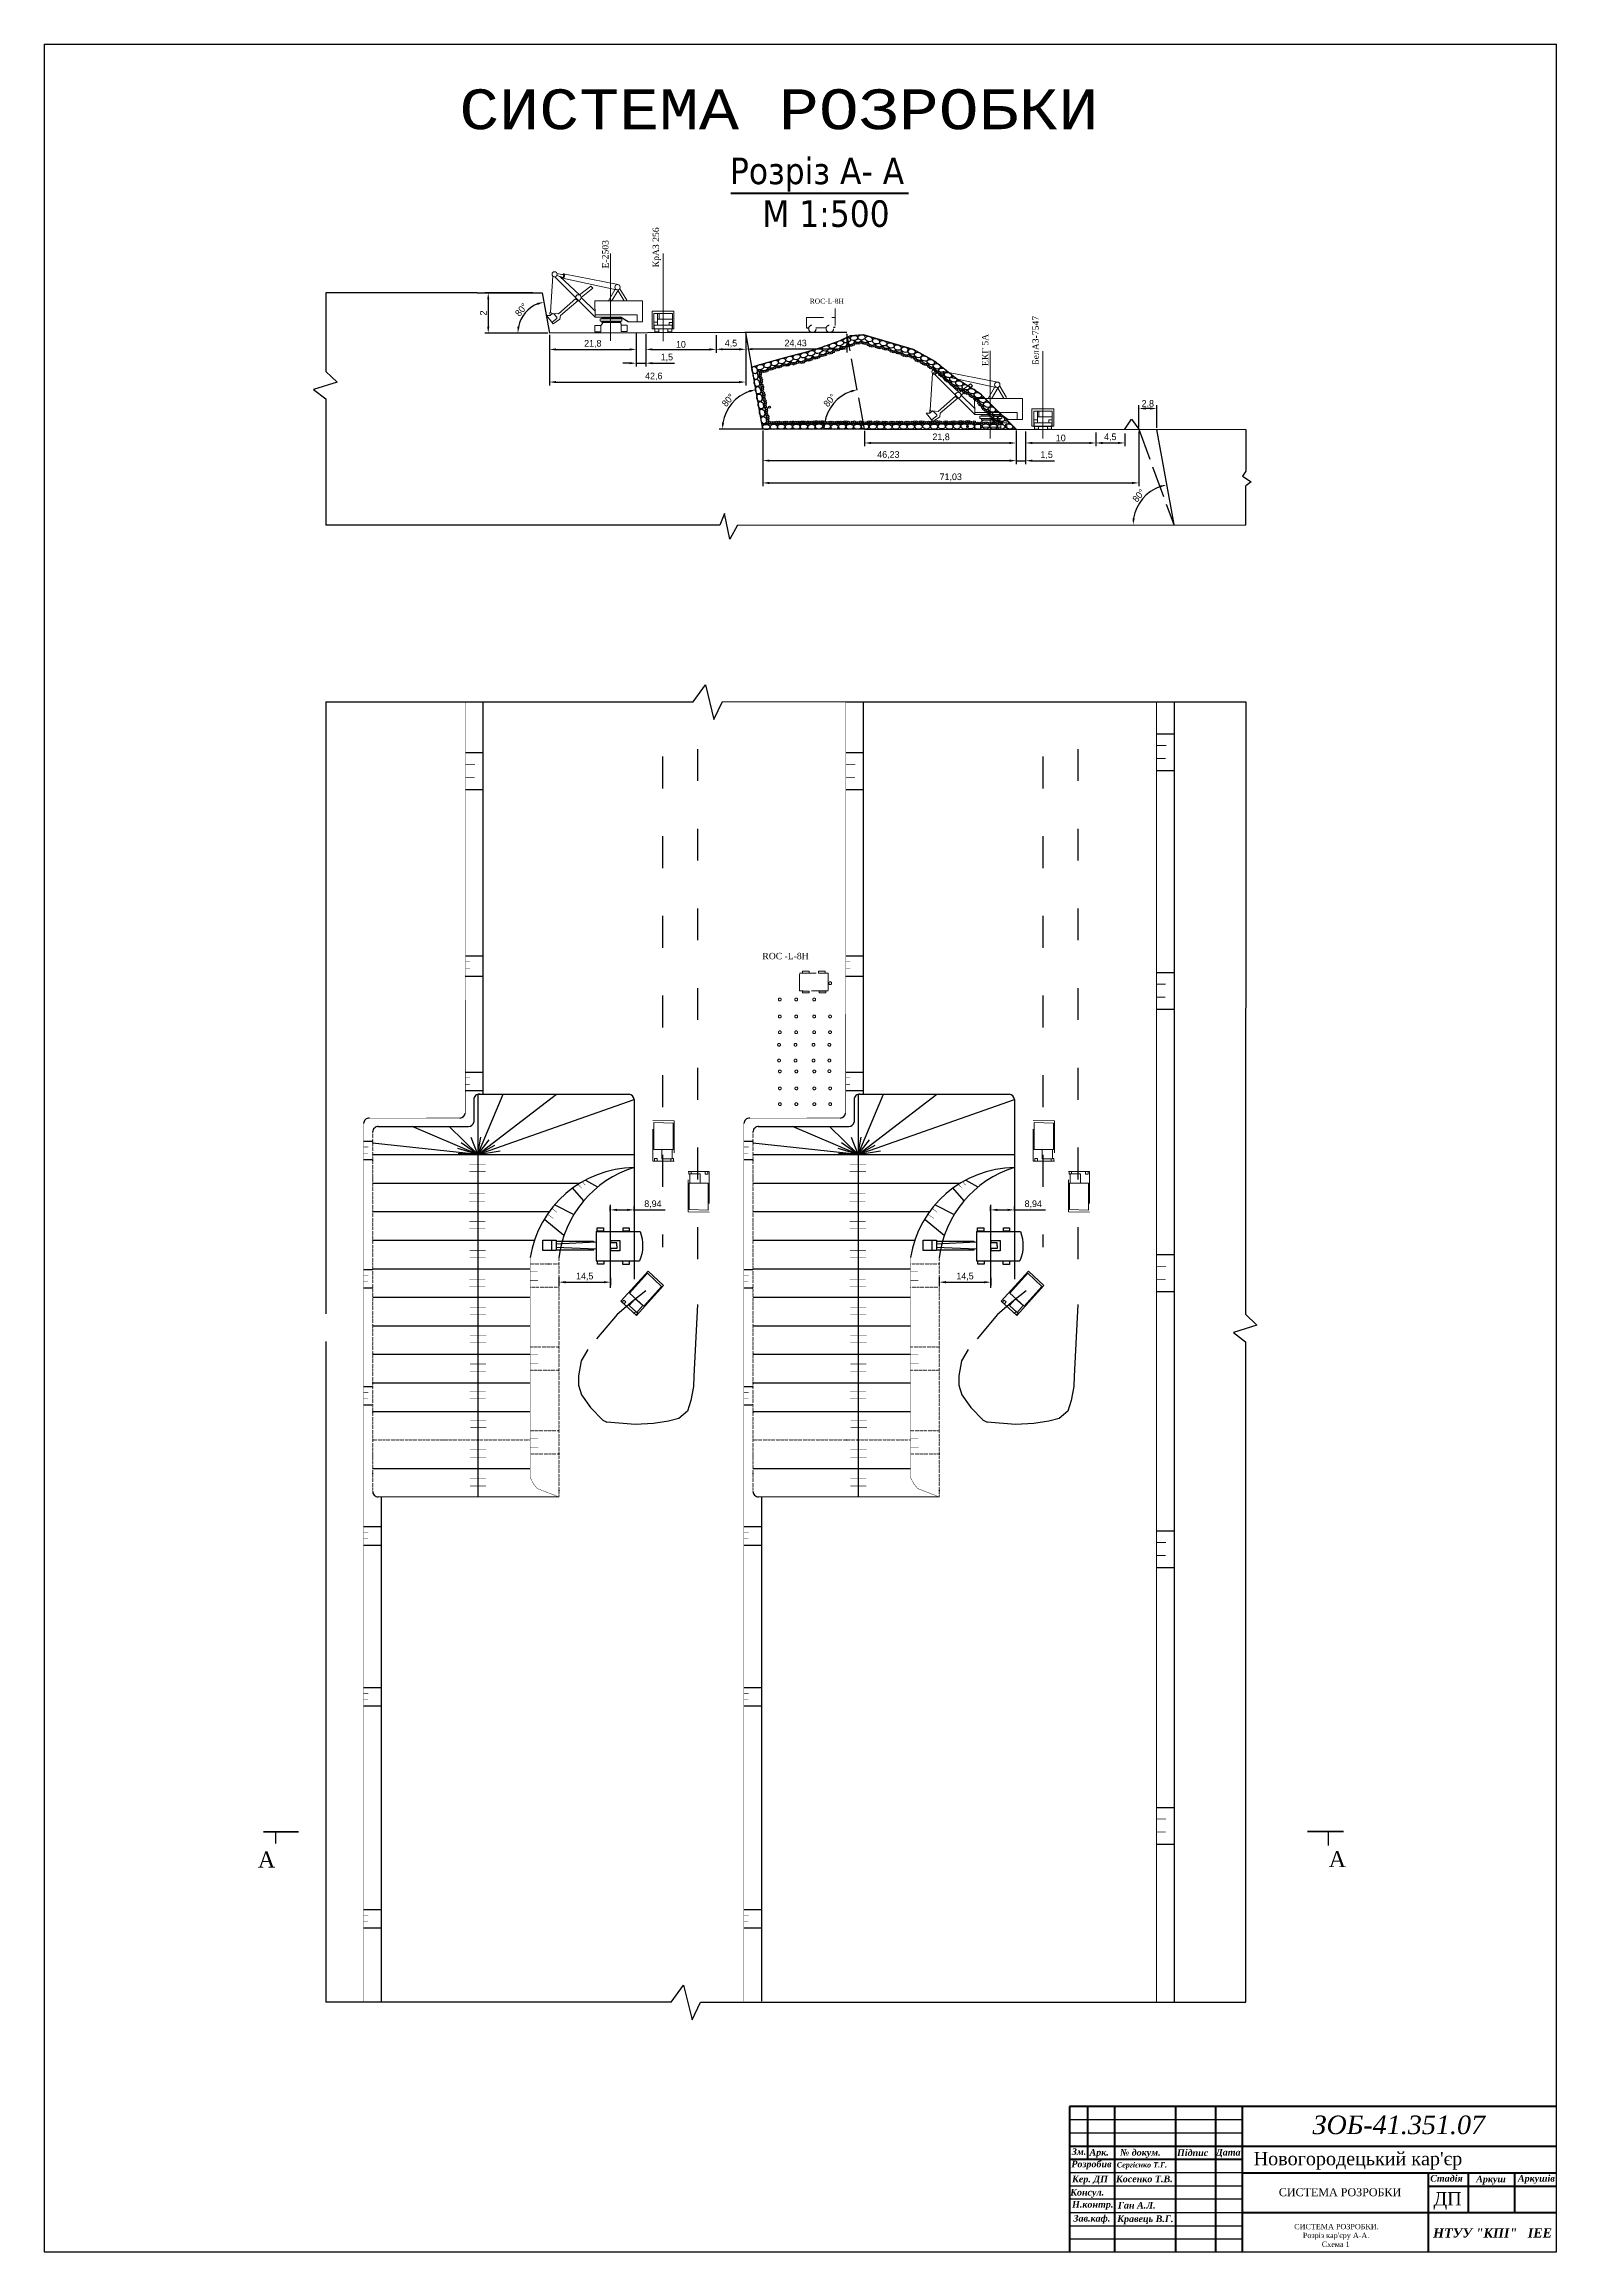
# Model space of a CAD drawing. Header units: millimetres. Extents: x 1846 to 3788, y 252 to 1083.
# Drawn here: x 1846 to 2415, y 252 to 1083 of the extents above; entities that cross this region are included whole.
import ezdxf

# ---------------------------------------------------------------- set-up
doc = ezdxf.new("R2010")
doc.units = ezdxf.units.MM
for name, pattern in [('ACAD_ISO02W100', [15, 12, -3]), ('ACAD_ISO03W100', [30, 12, -18]), ('BORDER2', [22.225, 6.35, -3.175, 6.35, -3.175, 0, -3.175]), ('DOT', [0.25, 0, -0.25])]:
    doc.linetypes.add(name, pattern=pattern)
doc.styles.add('стиль2', font='isocteur.ttf')
doc.dimstyles.new('ISO-25', dxfattribs={"dimtxt": 2.5, "dimasz": 2.5, "dimexe": 1.25, "dimexo": 0.625, "dimtad": 1, "dimtxsty": 'Standard', "dimcen": 2.5, "dimadec": 0, "dimazin": 0, "dimtfac": 1, "dimtmove": 0, "dimatfit": 3, "dimfxl": 1, "dimarcsym": 0})

msp = doc.modelspace()

# ---------------------------------------------------------------- texts
at = {"lineweight": 30, "attachment_point": 1, "style": 'стиль2'}
for s, insert, char_height, width in [('{\\fISOCTEUR|b0|i0|c204|p49;СИСТЕМА РОЗРОБКИ}', (2001.853, 1066.177), 15, 662.7038), ('{\\fTahoma|b0|i0|c204|p34;Розріз A- A}', (2103.713, 1040.497), 10, 271.622)]:
    msp.add_mtext(s, dxfattribs=dict(at, insert=insert, char_height=char_height, width=width))
at = {"lineweight": 50, "insert": (2115.862, 1024.411), "char_height": 10, "width": 92.4029, "attachment_point": 1, "style": 'стиль2'}
msp.add_mtext('{\\fTahoma|b0|i0|c204|p34;М 1:5\\fTahoma|b0|i0|c0|p34;0\\fTahoma|b0|i0|c204|p34;0}', dxfattribs=at)
at = {"color": 7, "lineweight": 9, "char_height": 2.4024, "attachment_point": 1, "rotation": 90}
for s, insert, width in [('{\\fTimes New Roman|b0|i0|c204|p18;\\C256;КрАЗ 256}', (2074.609, 999.194), 17.73487), ('{\\fTimes New Roman|b0|i0|c204|p18;Е-2503}', (2055.606, 998.75), 30.30386), ('{\\fTimes New Roman|b0|i0|c204|p18;\\C256;БелАЗ-7547}', (2217.513, 962.475), 17.73487), ('{\\fTimes New Roman|b0|i0|c204|p18;ЕКГ 5А}', (2198.51, 962.031), 30.30386)]:
    msp.add_mtext(s, dxfattribs=dict(at, insert=insert, width=width))
at = {"color": 7, "linetype": 'BORDER2', "lineweight": 9, "attachment_point": 1}
for s, insert, char_height, width in [('{\\fTimes New Roman|b0|i0|c0|p18;ROC-L-\\fTimes New Roman|b0|i0|c204|p18;8\\fTimes New Roman|b0|i0|c0|p18;H}', (2133.725, 987.369), 1.848, 7.54027), ('{\\fTimes New Roman|b0|i0|c0|p18;ROC -L-\\fTimes New Roman|b0|i0|c204|p18;8\\fTimes New Roman|b0|i0|c0|p18;H}', (2115.889, 741.126), 2.4, 22.63922), ('{\\fTimes New Roman|b0|i0|c204|p18;А}', (1926.075, 402.793), 6, 45.27844), ('{\\fTimes New Roman|b0|i0|c204|p18;А}', (2328.979, 402.94), 6, 45.27844)]:
    msp.add_mtext(s, dxfattribs=dict(at, insert=insert, char_height=char_height, width=width))
at = {"lineweight": 20, "attachment_point": 1}
for s, insert, char_height, width in [('{\\fTimes New Roman|b0|i1|c204|p18;ЗОБ-41.35\\fTimes New Roman|b0|i1|c0|p18;1\\fTimes New Roman|b0|i1|c204|p18;.07}', (2322.92, 303.442), 7, 16.04545), ('{\\fTimes New Roman|b1|i1|c204|p18;Зм.}', (2232.328, 291.15), 2.5, 16.04545), ('{\\fTimes New Roman|b1|i1|c204|p18;Арк.}', (2238.985, 290.887), 2.5, 16.04545), ('{\\fTimes New Roman|b1|i1|c204|p18;№ докум.}', (2250.458, 290.8), 2.5, 16.04545), ('{\\fTimes New Roman|b1|i1|c204|p18;Дата}', (2286.544, 290.887), 2.5, 16.04545), ('{\\fTimes New Roman|b1|i1|c204|p18;Розробив}', (2232.16, 286.46), 2.5, 16.04545), ('{\\fTimes New Roman|b1|i1|c204|p18;Сергієнко Т.Г.}', (2249.245, 285.897), 2, 30.49924), ('{\\fTimes New Roman|b1|i1|c204|p18;Підпис}', (2271.917, 290.712), 2.5, 16.04545), ("\\pt75;{\\fTimes New Roman|b0|i0|c204|p18;Новогородецький кар\\fTimes New Roman|b0|i0|c0|p18;'\\fTimes New Roman|b0|i0|c204|p18;єр}", (2300.75, 289.731), 5, 127.21422), ('{\\fTimes New Roman|b1|i1|c204|p18;Консул\\fTimes New Roman|b1|i1|c0|p18;.}', (2231.715, 275.829), 2.5, 16.04545), ('{\\fTimes New Roman|b1|i1|c204|p18;Кер. ДП}', (2232.416, 280.819), 2.5, 16.04545), ('{\\fTimes New Roman|b1|i1|c204|p18;Косенко Т.В.}', (2248.941, 280.851), 2.5, 23.66451), ('\\pi11.743;{\\fTimes New Roman|b0|i0|c204|p18;СИСТЕМА РОЗРОБКИ\\fTimes New Roman|b1|i0|c0|p18; }', (2298.493, 276.073), 3, 68.25333), ('{\\fTimes New Roman|b1|i1|c204|p18;Стадія}', (2367.184, 281.061), 2.5, 16.04545), ('{\\fTimes New Roman|b0|i0|c204|p18;ДП}', (2368.422, 274.603), 5, 16.04545), ('{\\fTimes New Roman|b1|i1|c204|p18;Аркуш}', (2384.484, 280.786), 2.5, 14.28104), ('{\\fTimes New Roman|b1|i1|c204|p18;Аркушів}', (2400.179, 281.061), 2.5, 16.04545), ('{\\fTimes New Roman|b1|i1|c204|p18;Н.контр.}', (2232.416, 271.277), 2.5, 16.04545), ('{\\fTimes New Roman|b1|i1|c204|p18;Зав.каф.}', (2232.941, 266.024), 2.5, 16.04545), ('{\\fTimes New Roman|b1|i1|c204|p18;Ган А.Л.}', (2249.67, 270.927), 2.5, 16.04545), ('{\\fTimes New Roman|b1|i1|c204|p18;Кравець В.Г.}', (2249.407, 265.849), 2.5, 21.03781), ("\\pi22.057;{\\fTimes New Roman|b0|i0|c204|p18;СИСТЕМА РОЗРОБКИ.\\L \\P\\pi25.306;\\lРозріз кар\\fTimes New Roman|b0|i0|c0|p18;'\\fTimes New Roman|b0|i0|c204|p18;єру А-А.\\P\\pi32.428;Схема 1}", (2293.96, 262.655), 2, 74.54074), ('{\\fTimes New Roman|b1|i1|c204|p18;НТУУ "КПІ"   ІЕЕ}', (2368.284, 260.999), 3.5, 45.60277)]:
    msp.add_mtext(s, dxfattribs=dict(at, insert=insert, char_height=char_height, width=width))

# ---------------------------------------------------------------- blocks, each defined once
blk = doc.blocks.new('*D84')
at = {"color": 0, "lineweight": -2}
blk.add_line((2153.69, 938.21), (2137.9, 938.21), dxfattribs=at)
blk.add_arc((2154.32, 938.21), 15.17, 109.8331, 170.5379, dxfattribs=at)
at = {"color": 0}
for points in [[(2149.06, 952.88), (2149.28, 952.07), (2151.59, 953.13)], [(2139.77, 940.67), (2138.94, 940.74), (2139.15, 938.21)]]:
    blk.add_solid(points, dxfattribs=at)
at = {"layer": 'Defpoints', "color": 0}
for p in [(2147.73, 974.18), (2145.21, 950.33), (2154.32, 938.21), (2154.32, 938.21), (2297.76, 938.19)]:
    blk.add_point(p, dxfattribs=at)
at = {"color": 0, "insert": (2141.23, 949.12), "char_height": 2.5, "attachment_point": 5, "rotation": 50.1855}
blk.add_mtext('80°', dxfattribs=at)
blk = doc.blocks.new('*D85')
at = {"color": 0, "lineweight": -2}
for p, q in [((2109.66, 974.06), (2109.66, 967.13)), ((2147.73, 974.06), (2147.73, 967.13)), ((2145.23, 968.38), (2112.16, 968.38))]:
    blk.add_line(p, q, dxfattribs=at)
at = {"color": 0}
for points in [[(2112.16, 968.8), (2112.16, 967.97), (2109.66, 968.38)], [(2145.23, 968.8), (2145.23, 967.97), (2147.73, 968.38)]]:
    blk.add_solid(points, dxfattribs=at)
at = {"layer": 'Defpoints', "color": 0}
for p in [(2109.66, 974.69), (2147.73, 974.69), (2109.66, 968.38)]:
    blk.add_point(p, dxfattribs=at)
at = {"color": 0, "insert": (2128.41, 970.47), "char_height": 2.5, "attachment_point": 5}
blk.add_mtext('24,43', dxfattribs=at)
blk = doc.blocks.new('*D86')
at = {"color": 0, "lineweight": -2}
blk.add_line((2115.41, 938.21), (2099.62, 938.21), dxfattribs=at)
blk.add_arc((2116.04, 938.21), 15.17, 109.37115, 170.54415, dxfattribs=at)
at = {"color": 0}
for points in [[(2110.9, 952.92), (2111.11, 952.12), (2113.43, 953.15)], [(2101.49, 940.67), (2100.66, 940.74), (2100.87, 938.21)]]:
    blk.add_solid(points, dxfattribs=at)
at = {"layer": 'Defpoints', "color": 0}
for p in [(2109.66, 974.69), (2106.99, 950.39), (2116.04, 938.21), (2116.04, 938.21), (2259.56, 938.21)]:
    blk.add_point(p, dxfattribs=at)
at = {"color": 0, "insert": (2102.99, 949.18), "char_height": 2.5, "attachment_point": 5, "rotation": 49.95765}
blk.add_mtext('80°', dxfattribs=at)
blk = doc.blocks.new('*D62')
at = {"color": 0, "lineweight": -2}
for p, q in [((2257.58, 938.84), (2257.58, 947.29)), ((2261.77, 946.04), (2260.08, 946.04)), ((2264.27, 938.82), (2264.27, 947.29))]:
    blk.add_line(p, q, dxfattribs=at)
at = {"color": 0}
for points in [[(2260.08, 946.46), (2260.08, 945.62), (2257.58, 946.04)], [(2261.77, 946.46), (2261.77, 945.62), (2264.27, 946.04)]]:
    blk.add_solid(points, dxfattribs=at)
at = {"layer": 'Defpoints', "color": 0}
for p in [(2257.58, 946.04), (2257.58, 938.21), (2264.27, 938.19)]:
    blk.add_point(p, dxfattribs=at)
at = {"color": 0, "insert": (2260.93, 947.92), "char_height": 2.5, "attachment_point": 5}
blk.add_mtext('2.8', dxfattribs=at)
blk = doc.blocks.new('*D87')
at = {"color": 0, "lineweight": -2}
blk.add_arc((2270.71, 902.23), 15.32, 109.59099, 170.65686, dxfattribs=at)
at = {"color": 0}
for points in [[(2265.47, 917.07), (2265.68, 916.27), (2267.99, 917.31)], [(2256.01, 904.69), (2255.18, 904.76), (2255.39, 902.23)]]:
    blk.add_solid(points, dxfattribs=at)
at = {"layer": 'Defpoints', "color": 0}
for p in [(2264.22, 938.19), (2261.53, 914.5), (2190.27, 902.21), (2270.69, 902.35), (2297.77, 902.24)]:
    blk.add_point(p, dxfattribs=at)
at = {"color": 0, "insert": (2257.51, 913.26), "char_height": 2.5, "attachment_point": 5, "rotation": 50.12392}
blk.add_mtext('80°', dxfattribs=at)
blk = doc.blocks.new('*D64')
at = {"color": 0, "lineweight": -2}
for p, q in [((2116.02, 937.72), (2116.02, 925.17)), ((2211.34, 937.72), (2211.34, 925.17)), ((2118.52, 926.42), (2208.84, 926.42))]:
    blk.add_line(p, q, dxfattribs=at)
at = {"color": 0}
for points in [[(2118.52, 926.83), (2118.52, 926), (2116.02, 926.42)], [(2208.84, 926.83), (2208.84, 926), (2211.34, 926.42)]]:
    blk.add_solid(points, dxfattribs=at)
at = {"layer": 'Defpoints', "color": 0}
for p in [(2116.02, 938.35), (2211.34, 938.35), (2211.34, 926.42)]:
    blk.add_point(p, dxfattribs=at)
at = {"color": 0, "insert": (2163.32, 928.5), "char_height": 2.5, "attachment_point": 5}
blk.add_mtext('46,23', dxfattribs=at)
blk = doc.blocks.new('*D65')
at = {"color": 0, "lineweight": -2}
for p, q in [((2154.32, 937.58), (2154.32, 931.8)), ((2156.82, 933.05), (2208.84, 933.05)), ((2211.34, 937.72), (2211.34, 931.8))]:
    blk.add_line(p, q, dxfattribs=at)
at = {"color": 0}
for points in [[(2156.82, 933.47), (2156.82, 932.64), (2154.32, 933.05)], [(2208.84, 933.47), (2208.84, 932.64), (2211.34, 933.05)]]:
    blk.add_solid(points, dxfattribs=at)
at = {"layer": 'Defpoints', "color": 0}
for p in [(2154.32, 938.21), (2211.34, 938.35), (2211.34, 933.05)]:
    blk.add_point(p, dxfattribs=at)
at = {"color": 0, "insert": (2183.15, 935.14), "char_height": 2.5, "attachment_point": 5}
blk.add_mtext('21,8', dxfattribs=at)
blk = doc.blocks.new('*D66')
at = {"color": 0, "lineweight": -2}
for p, q in [((2211.34, 937.35), (2211.34, 925.12)), ((2214.95, 937.35), (2214.95, 925.12)), ((2208.84, 926.37), (2206.34, 926.37)), ((2211.34, 926.37), (2214.95, 926.37)), ((2217.45, 926.37), (2225.78, 926.37))]:
    blk.add_line(p, q, dxfattribs=at)
at = {"color": 0}
for points in [[(2208.84, 926.79), (2208.84, 925.96), (2211.34, 926.37)], [(2217.45, 926.79), (2217.45, 925.96), (2214.95, 926.37)]]:
    blk.add_solid(points, dxfattribs=at)
at = {"layer": 'Defpoints', "color": 0}
for p in [(2211.34, 937.97), (2214.95, 937.97), (2214.95, 926.37)]:
    blk.add_point(p, dxfattribs=at)
at = {"color": 0, "insert": (2222.86, 928.46), "char_height": 2.5, "attachment_point": 5}
blk.add_mtext('1,5', dxfattribs=at)
blk = doc.blocks.new('*D67')
at = {"color": 0, "lineweight": -2}
for p, q in [((2214.95, 936.97), (2214.95, 931.81)), ((2217.45, 933.06), (2238.89, 933.06)), ((2241.39, 936.97), (2241.39, 931.81))]:
    blk.add_line(p, q, dxfattribs=at)
at = {"color": 0}
for points in [[(2217.45, 933.48), (2217.45, 932.65), (2214.95, 933.06)], [(2238.89, 933.48), (2238.89, 932.65), (2241.39, 933.06)]]:
    blk.add_solid(points, dxfattribs=at)
at = {"layer": 'Defpoints', "color": 0}
for p in [(2214.95, 937.6), (2241.39, 937.6), (2241.39, 933.06)]:
    blk.add_point(p, dxfattribs=at)
at = {"color": 0, "insert": (2228.17, 934.94), "char_height": 2.5, "attachment_point": 5}
blk.add_mtext('10', dxfattribs=at)
blk = doc.blocks.new('*D68')
at = {"color": 0, "lineweight": -2}
for p, q in [((2241.39, 936.6), (2241.39, 931.81)), ((2243.89, 933.06), (2249.73, 933.06)), ((2252.23, 936.6), (2252.23, 931.81))]:
    blk.add_line(p, q, dxfattribs=at)
at = {"color": 0}
for points in [[(2243.89, 933.48), (2243.89, 932.65), (2241.39, 933.06)], [(2249.73, 933.48), (2249.73, 932.65), (2252.23, 933.06)]]:
    blk.add_solid(points, dxfattribs=at)
at = {"layer": 'Defpoints', "color": 0}
for p in [(2241.39, 937.22), (2252.23, 937.22), (2252.23, 933.06)]:
    blk.add_point(p, dxfattribs=at)
at = {"color": 0, "insert": (2246.81, 935.15), "char_height": 2.5, "attachment_point": 5}
blk.add_mtext('4,5', dxfattribs=at)
blk = doc.blocks.new('*D69')
at = {"color": 0, "lineweight": -2}
for p, q in [((2116.02, 937.35), (2116.02, 916.77)), ((2257.54, 937.35), (2257.54, 916.77)), ((2118.52, 918.02), (2255.04, 918.02))]:
    blk.add_line(p, q, dxfattribs=at)
at = {"color": 0}
for points in [[(2118.52, 918.43), (2118.52, 917.6), (2116.02, 918.02)], [(2255.04, 918.43), (2255.04, 917.6), (2257.54, 918.02)]]:
    blk.add_solid(points, dxfattribs=at)
at = {"layer": 'Defpoints', "color": 0}
for p in [(2116.02, 937.97), (2257.54, 937.97), (2257.54, 918.02)]:
    blk.add_point(p, dxfattribs=at)
at = {"color": 0, "insert": (2186.78, 920.1), "char_height": 2.5, "attachment_point": 5}
blk.add_mtext('71,03', dxfattribs=at)
blk = doc.blocks.new('A$C09911825')
at = {"color": 7}
for p, q in [((1.01, 2.86), (1.01, 1.63)), ((1.56, 2.45), (6.35, 2.68)), ((1.57, 2.78), (6.02, 2.78)), ((6.02, 2.78), (6.02, 2.65)), ((6.34, 3.93), (11.56, 3.93)), ((6.34, 3.93), (6.34, 0.45)), ((8.03, 2.85), (9.15, 2.85)), ((8.03, 2.85), (8.03, 2.57)), ((9.15, 2.85), (9.15, 1.62)), ((1.56, 2.07), (6.35, 1.84)), ((1.58, 1.75), (6.05, 1.75)), ((6.05, 1.75), (6.05, 1.85)), ((6.34, 0.45), (11.49, 0.45)), ((8.8, 1.89), (8.02, 1.89)), ((8.02, 1.89), (8.02, 1.63)), ((9.15, 1.62), (8.02, 1.63)), ((8.8, 2.57), (8.03, 2.57)), ((8.8, 2.23), (8.8, 2.57)), ((8.8, 2.23), (8.8, 1.89))]:
    blk.add_line(p, q, dxfattribs=at)
for points in [[(0, 2.89), (1.57, 2.89), (1.57, 1.65), (0, 1.65)], [(6.47, 4.37), (7.2, 4.37), (7.2, 3.95), (6.47, 3.95)], [(9.54, 4.36), (10.27, 4.36), (10.27, 3.94), (9.54, 3.94)], [(6.5, 0.44), (7.23, 0.44), (7.23, 0.02), (6.5, 0.02)], [(9.52, 0.42), (10.25, 0.42), (10.25, 0), (9.52, 0)]]:
    blk.add_lwpolyline(points, close=True, dxfattribs=at)
blk.add_lwpolyline([(11.56, 3.93), (11.69, 3.48), (11.78, 3.03), (11.84, 2.58), (11.85, 2.13), (11.83, 1.69), (11.76, 1.26), (11.65, 0.85), (11.49, 0.45)], dxfattribs=at)
blk = doc.blocks.new('*D88')
at = {"color": 0, "lineweight": -2}
blk.add_line((2035.15, 974.39), (2022.63, 974.35), dxfattribs=at)
blk.add_arc((2035.77, 974.4), 11.89, 112.37987, 168.15877, dxfattribs=at)
at = {"color": 0}
for points in [[(2031.13, 985.79), (2031.36, 984.99), (2033.64, 986.1)], [(2024.55, 976.8), (2023.72, 976.88), (2023.88, 974.35)]]:
    blk.add_solid(points, dxfattribs=at)
at = {"layer": 'Defpoints', "color": 0}
for p in [(2033.01, 989.58), (2028.62, 983.9), (2035.77, 974.4), (2035.77, 974.4), (2109.66, 974.69)]:
    blk.add_point(p, dxfattribs=at)
at = {"color": 0, "insert": (2025.18, 983.2), "char_height": 2.5, "attachment_point": 5, "rotation": 50.26932}
blk.add_mtext('80°', dxfattribs=at)
blk = doc.blocks.new('*D70')
at = {"color": 0, "lineweight": -2}
for p, q in [((2182.46, 618.83), (2182.46, 615.9)), ((2184.96, 617.15), (2199.37, 617.15)), ((2201.87, 618.83), (2201.87, 615.9))]:
    blk.add_line(p, q, dxfattribs=at)
at = {"color": 0}
for points in [[(2184.96, 617.56), (2184.96, 616.73), (2182.46, 617.15)], [(2199.37, 617.56), (2199.37, 616.73), (2201.87, 617.15)]]:
    blk.add_solid(points, dxfattribs=at)
at = {"layer": 'Defpoints', "color": 0}
for p in [(2182.46, 619.46), (2201.87, 619.46), (2201.87, 617.15)]:
    blk.add_point(p, dxfattribs=at)
at = {"color": 0, "insert": (2192.16, 619.23), "char_height": 2.5, "attachment_point": 5}
blk.add_mtext('14,5', dxfattribs=at)
blk = doc.blocks.new('*D71')
at = {"color": 0, "lineweight": -2}
for p, q in [((2201.8, 643.93), (2201.8, 645.62)), ((2204.3, 644.37), (2208.24, 644.37)), ((2210.74, 643.93), (2210.74, 645.62)), ((2210.74, 644.37), (2222.41, 644.37))]:
    blk.add_line(p, q, dxfattribs=at)
at = {"color": 0}
for points in [[(2204.3, 644.78), (2204.3, 643.95), (2201.8, 644.37)], [(2208.24, 644.78), (2208.24, 643.95), (2210.74, 644.37)]]:
    blk.add_solid(points, dxfattribs=at)
at = {"layer": 'Defpoints', "color": 0}
for p in [(2201.8, 643.31), (2210.74, 644.37), (2210.74, 643.31)]:
    blk.add_point(p, dxfattribs=at)
at = {"color": 0, "insert": (2217.82, 646.45), "char_height": 2.5, "attachment_point": 5}
blk.add_mtext('8,94', dxfattribs=at)
blk = doc.blocks.new('*D129')
at = {"color": 0, "lineweight": -2}
for p, q in [((2035.77, 973.77), (2035.77, 954.74)), ((2109.66, 974.06), (2109.66, 954.74)), ((2038.27, 955.99), (2107.16, 955.99))]:
    blk.add_line(p, q, dxfattribs=at)
at = {"color": 0}
for points in [[(2038.27, 956.4), (2038.27, 955.57), (2035.77, 955.99)], [(2107.16, 956.4), (2107.16, 955.57), (2109.66, 955.99)]]:
    blk.add_solid(points, dxfattribs=at)
at = {"layer": 'Defpoints', "color": 0}
for p in [(2035.77, 974.4), (2109.66, 974.69), (2109.66, 955.99)]:
    blk.add_point(p, dxfattribs=at)
at = {"color": 0, "insert": (2075.04, 958.07), "char_height": 2.5, "attachment_point": 5}
blk.add_mtext('42,6', dxfattribs=at)
blk = doc.blocks.new('*D130')
at = {"color": 0, "lineweight": -2}
for p, q in [((2035.77, 973.77), (2035.77, 967.02)), ((2068.44, 974.44), (2068.44, 967.02)), ((2038.27, 968.27), (2065.94, 968.27))]:
    blk.add_line(p, q, dxfattribs=at)
at = {"color": 0}
for points in [[(2038.27, 968.69), (2038.27, 967.85), (2035.77, 968.27)], [(2065.94, 968.69), (2065.94, 967.85), (2068.44, 968.27)]]:
    blk.add_solid(points, dxfattribs=at)
at = {"layer": 'Defpoints', "color": 0}
for p in [(2035.77, 974.4), (2068.44, 975.06), (2068.44, 968.27)]:
    blk.add_point(p, dxfattribs=at)
at = {"color": 0, "insert": (2052.1, 970.35), "char_height": 2.5, "attachment_point": 5}
blk.add_mtext('21,8', dxfattribs=at)
blk = doc.blocks.new('*D131')
at = {"color": 0, "lineweight": -2}
for p, q in [((2068.44, 974.06), (2068.44, 961.84)), ((2072.04, 974.06), (2072.04, 961.84)), ((2065.94, 963.09), (2063.44, 963.09)), ((2068.44, 963.09), (2072.04, 963.09)), ((2074.54, 963.09), (2082.88, 963.09))]:
    blk.add_line(p, q, dxfattribs=at)
at = {"color": 0}
for points in [[(2065.94, 963.51), (2065.94, 962.68), (2068.44, 963.09)], [(2074.54, 963.51), (2074.54, 962.68), (2072.04, 963.09)]]:
    blk.add_solid(points, dxfattribs=at)
at = {"layer": 'Defpoints', "color": 0}
for p in [(2068.44, 974.69), (2072.04, 974.69), (2072.04, 963.09)]:
    blk.add_point(p, dxfattribs=at)
at = {"color": 0, "insert": (2079.96, 965.18), "char_height": 2.5, "attachment_point": 5}
blk.add_mtext('1,5', dxfattribs=at)
blk = doc.blocks.new('*D132')
at = {"color": 0, "lineweight": -2}
for p, q in [((2072.04, 973.69), (2072.04, 967.03)), ((2098.48, 973.69), (2098.48, 967.03)), ((2074.54, 968.28), (2095.98, 968.28))]:
    blk.add_line(p, q, dxfattribs=at)
at = {"color": 0}
for points in [[(2074.54, 968.7), (2074.54, 967.86), (2072.04, 968.28)], [(2095.98, 968.7), (2095.98, 967.86), (2098.48, 968.28)]]:
    blk.add_solid(points, dxfattribs=at)
at = {"layer": 'Defpoints', "color": 0}
for p in [(2072.04, 974.31), (2098.48, 974.31), (2098.48, 968.28)]:
    blk.add_point(p, dxfattribs=at)
at = {"color": 0, "insert": (2085.26, 970.16), "char_height": 2.5, "attachment_point": 5}
blk.add_mtext('10', dxfattribs=at)
blk = doc.blocks.new('*D133')
at = {"color": 0, "lineweight": -2}
for p, q in [((2098.48, 973.31), (2098.48, 967.07)), ((2109.66, 974.06), (2109.66, 967.07)), ((2100.98, 968.32), (2107.16, 968.32))]:
    blk.add_line(p, q, dxfattribs=at)
at = {"color": 0}
for points in [[(2100.98, 968.74), (2100.98, 967.91), (2098.48, 968.32)], [(2107.16, 968.74), (2107.16, 967.91), (2109.66, 968.32)]]:
    blk.add_solid(points, dxfattribs=at)
at = {"layer": 'Defpoints', "color": 0}
for p in [(2098.48, 973.94), (2109.66, 974.69), (2109.66, 968.32)]:
    blk.add_point(p, dxfattribs=at)
at = {"color": 0, "insert": (2104.07, 970.41), "char_height": 2.5, "attachment_point": 5}
blk.add_mtext('4,5', dxfattribs=at)
blk = doc.blocks.new('*D134')
at = {"color": 0, "lineweight": -2}
for p, q in [((2029.54, 989.58), (2011.5, 989.58)), ((2012.75, 987.08), (2012.75, 976.9)), ((2035.15, 974.4), (2011.5, 974.4))]:
    blk.add_line(p, q, dxfattribs=at)
at = {"color": 0}
for points in [[(2012.33, 987.08), (2013.16, 987.08), (2012.75, 989.58)], [(2012.33, 976.9), (2013.16, 976.9), (2012.75, 974.4)]]:
    blk.add_solid(points, dxfattribs=at)
at = {"layer": 'Defpoints', "color": 0}
for p in [(2030.17, 989.58), (2012.75, 974.4), (2035.77, 974.4)]:
    blk.add_point(p, dxfattribs=at)
at = {"color": 0, "insert": (2010.87, 981.99), "char_height": 2.5, "attachment_point": 5, "rotation": 90}
blk.add_mtext('2', dxfattribs=at)
blk = doc.blocks.new('*D135')
at = {"color": 0, "lineweight": -2}
for p, q in [((2039.35, 618.83), (2039.35, 615.9)), ((2041.85, 617.15), (2056.25, 617.15)), ((2058.75, 618.83), (2058.75, 615.9))]:
    blk.add_line(p, q, dxfattribs=at)
at = {"color": 0}
for points in [[(2041.85, 617.56), (2041.85, 616.73), (2039.35, 617.15)], [(2056.25, 617.56), (2056.25, 616.73), (2058.75, 617.15)]]:
    blk.add_solid(points, dxfattribs=at)
at = {"layer": 'Defpoints', "color": 0}
for p in [(2039.35, 619.46), (2058.75, 619.46), (2058.75, 617.15)]:
    blk.add_point(p, dxfattribs=at)
at = {"color": 0, "insert": (2049.05, 619.23), "char_height": 2.5, "attachment_point": 5}
blk.add_mtext('14,5', dxfattribs=at)
blk = doc.blocks.new('*D136')
at = {"color": 0, "lineweight": -2}
for p, q in [((2058.69, 643.93), (2058.69, 645.62)), ((2061.19, 644.37), (2065.13, 644.37)), ((2067.63, 643.93), (2067.63, 645.62)), ((2067.63, 644.37), (2079.29, 644.37))]:
    blk.add_line(p, q, dxfattribs=at)
at = {"color": 0}
for points in [[(2061.19, 644.78), (2061.19, 643.95), (2058.69, 644.37)], [(2065.13, 644.78), (2065.13, 643.95), (2067.63, 644.37)]]:
    blk.add_solid(points, dxfattribs=at)
at = {"layer": 'Defpoints', "color": 0}
for p in [(2058.69, 643.31), (2067.63, 644.37), (2067.63, 643.31)]:
    blk.add_point(p, dxfattribs=at)
at = {"color": 0, "insert": (2074.71, 646.45), "char_height": 2.5, "attachment_point": 5}
blk.add_mtext('8,94', dxfattribs=at)

# ---------------------------------------------------------------- dimensions: what is measured, and where the dimension line sits
at = {"color": 7}
dim = msp.add_linear_dim(base=(2012.745, 974.397), p1=(2030.166, 989.577), p2=(2035.771, 974.397), angle=90, text='2', dimstyle='ISO-25', dxfattribs=at)
dim.commit()
dim.dimension.update_dxf_attribs({"geometry": '*D134', "text_midpoint": (2010.87, 981.987)})
dim = msp.add_angular_dim_2l(base=(2028.623, 983.9), line1=((2033.009, 989.576), (2035.771, 974.397)), line2=((2109.662, 974.689), (2035.771, 974.397)), dimstyle='ISO-25', dxfattribs=at)
dim.commit()
dim.dimension.update_dxf_attribs({"geometry": '*D88', "text_midpoint": (2025.184, 983.197)})
for base, p1, p2, text, picture, middle in [((2068.438, 968.271), (2035.771, 974.397), (2068.438, 975.064), '21,8', '*D130', (2052.105, 968.271)), ((2109.662, 955.986), (2035.771, 974.397), (2109.662, 974.689), '42,6', '*D129', (2075.043, 955.986)), ((2109.662, 968.384), (2147.73, 974.689), (2109.662, 974.689), '24,43', '*D85', (2128.408, 968.384)), ((2211.342, 926.415), (2116.018, 938.347), (2211.342, 938.345), '46,23', '*D64', (2163.321, 926.415)), ((2211.342, 933.052), (2154.318, 938.209), (2211.342, 938.345), '21,8', '*D65', (2183.154, 933.052))]:
    dim = msp.add_linear_dim(base=base, p1=p1, p2=p2, text=text, dimstyle='ISO-25', dxfattribs=at)
    dim.commit()
    dim.dimension.update_dxf_attribs({"geometry": picture, "text_midpoint": middle, "dimtype": 160})
for base, p1, p2, text, picture, middle in [((2072.043, 963.094), (2068.438, 974.689), (2072.043, 974.689), '1,5', '*D131', (2079.96, 965.177)), ((2098.485, 968.281), (2072.043, 974.314), (2098.485, 974.314), '10', '*D132', (2085.264, 970.156)), ((2109.662, 968.322), (2098.485, 973.939), (2109.662, 974.689), '4,5', '*D133', (2104.074, 970.405)), ((2257.58, 946.041), (2264.275, 938.193), (2257.58, 938.212), '2.8', '*D62', (2260.928, 947.916)), ((2257.541, 918.016), (2116.018, 937.972), (2257.541, 937.972), '71,03', '*D69', (2186.78, 920.099)), ((2214.948, 926.375), (2211.342, 937.97), (2214.948, 937.97), '1,5', '*D66', (2222.864, 928.458)), ((2241.389, 933.062), (2214.948, 937.595), (2241.389, 937.595), '10', '*D67', (2228.168, 934.937)), ((2252.234, 933.062), (2241.389, 937.22), (2252.234, 937.22), '4,5', '*D68', (2246.812, 935.145)), ((2058.754, 617.146), (2039.345, 619.456), (2058.754, 619.456), '14,5', '*D135', (2049.05, 619.229)), ((2201.867, 617.146), (2182.458, 619.456), (2201.867, 619.456), '14,5', '*D70', (2192.163, 619.229))]:
    dim = msp.add_linear_dim(base=base, p1=p1, p2=p2, text=text, dimstyle='ISO-25', dxfattribs=at)
    dim.commit()
    dim.dimension.update_dxf_attribs({"geometry": picture, "text_midpoint": middle})
for base, line1, line2, picture, middle in [((2106.994, 950.386), ((2116.039, 938.213), (2109.662, 974.689)), ((2116.039, 938.213), (2259.559, 938.213)), '*D86', (2102.993, 949.176)), ((2145.209, 950.334), ((2154.318, 938.209), (2147.73, 974.182)), ((2154.318, 938.209), (2297.757, 938.193)), '*D84', (2141.229, 949.12)), ((2261.528, 914.498), ((2190.274, 902.211), (2297.774, 902.242)), ((2264.221, 938.193), (2270.691, 902.35)), '*D87', (2257.515, 913.259))]:
    dim = msp.add_angular_dim_2l(base=base, line1=line1, line2=line2, dimstyle='ISO-25', override={"dimdec": 0, "dimazin": 2}, dxfattribs=at)
    dim.commit()
    dim.dimension.update_dxf_attribs({"geometry": picture, "text_midpoint": middle})
for base, p1, p2, picture, middle in [((2067.626, 644.368), (2058.687, 643.307), (2067.626, 643.307), '*D136', (2074.709, 646.451)), ((2210.739, 644.368), (2201.8, 643.307), (2210.739, 643.307), '*D71', (2217.822, 646.451))]:
    dim = msp.add_linear_dim(base=base, p1=p1, p2=p2, dimstyle='ISO-25', dxfattribs=at)
    dim.commit()
    dim.dimension.update_dxf_attribs({"geometry": picture, "text_midpoint": middle})

# ---------------------------------------------------------------- linework, layer by layer
at = {"lineweight": 50}
for p, q in [((2104.076, 1027.059), (2170.918, 1027.059)), ((2231.41, 291.902), (2296.41, 291.902)), ((2296.41, 286.902), (2231.41, 286.902))]:
    msp.add_line(p, q, dxfattribs=at)
at = {"color": 7, "lineweight": 9}
for p, q in [((2058.768, 971.455), (2058.768, 1004.42)), ((2078.586, 971.414), (2078.586, 1004.341)), ((2036.12, 982.278), (2037.022, 995.93)), ((2052.961, 980.467), (2037.8, 995.605)), ((2038.533, 996.052), (2040.918, 995.406)), ((2038.61, 996.915), (2041.052, 996.407)), ((2039.701, 995.732), (2047.061, 988.777)), ((2060.965, 990.709), (2040.657, 995.058)), ((2060.965, 990.709), (2040.657, 995.058)), ((2041.114, 996.7), (2061.599, 992.712)), ((2041.114, 996.7), (2061.599, 992.712)), ((2051.338, 992.04), (2047.083, 988.829)), ((2047.736, 987.802), (2052.119, 991.287)), ((2051.338, 992.04), (2052.119, 991.287)), ((2060.372, 990.723), (2058.01, 986.578)), ((2061.745, 990.723), (2059.191, 986.45)), ((2061.649, 990.373), (2063.851, 986.578)), ((2062.287, 991.138), (2064.841, 986.865)), ((2035.315, 980.249), (2034.593, 981.002)), ((2034.593, 981.002), (2036.005, 981.002)), ((2035.947, 982.089), (2036.024, 982.278)), ((2036.005, 981.002), (2035.947, 982.089)), ((2036.005, 981.002), (2036.978, 981.817)), ((2036.024, 982.278), (2036.068, 982.278)), ((2036.068, 982.278), (2036.252, 982.278)), ((2036.252, 982.278), (2036.628, 981.524)), ((2036.978, 981.817), (2039.179, 981.661)), ((2037.275, 981.796), (2038.611, 980.375)), ((2039.179, 981.661), (2045.72, 987.401)), ((2039.9, 981.014), (2039.741, 979.653)), ((2046.615, 986.73), (2039.9, 981.014)), ((2047.73, 987.857), (2053.039, 982.648)), ((2052.872, 986.539), (2052.961, 980.467)), ((2070.839, 986.539), (2052.872, 986.539)), ((2052.961, 981.309), (2068.842, 981.309)), ((2068.842, 981.309), (2068.842, 978.694)), ((2070.839, 978.605), (2070.839, 986.539)), ((2076.49, 981.785), (2076.49, 977.343)), ((2077.039, 981.8), (2077.039, 979.712)), ((2037.198, 977.897), (2035.315, 980.249)), ((2038.611, 979.936), (2036.821, 978.556)), ((2039.741, 979.653), (2037.198, 977.897)), ((2038.611, 980.375), (2038.611, 979.936)), ((2052.961, 980.467), (2062.809, 980.467)), ((2055.074, 977.317), (2056.029, 978.378)), ((2055.074, 977.317), (2056.029, 978.378)), ((2065.426, 978.605), (2070.839, 978.605)), ((2075.231, 978.483), (2076.564, 978.483)), ((2076.475, 979.668), (2082.036, 979.668)), ((2080.804, 977.441), (2080.804, 978.435)), ((2080.804, 978.435), (2082.036, 978.435)), ((2201.673, 934.736), (2201.673, 967.701)), ((2221.491, 934.695), (2221.491, 967.622)), ((2179.025, 945.559), (2179.927, 959.211)), ((2195.865, 943.748), (2180.179, 959.41)), ((2180.471, 959.594), (2183.822, 958.687)), ((2180.682, 960.369), (2183.956, 959.688)), ((2182.605, 959.012), (2189.965, 952.058)), ((2203.869, 953.99), (2183.561, 958.339)), ((2184.018, 959.981), (2204.504, 955.993)), ((2182.083, 944.942), (2188.624, 950.682)), ((2189.52, 950.011), (2182.804, 944.295)), ((2194.242, 955.321), (2189.988, 952.11)), ((2190.634, 951.138), (2195.943, 945.929)), ((2190.64, 951.083), (2195.023, 954.568)), ((2194.242, 955.321), (2195.023, 954.568)), ((2195.776, 949.82), (2195.865, 943.748)), ((2213.743, 949.82), (2195.776, 949.82)), ((2203.277, 954.004), (2200.915, 949.859)), ((2204.649, 954.004), (2202.096, 949.731)), ((2204.553, 953.654), (2206.756, 949.859)), ((2205.192, 954.419), (2207.745, 950.146)), ((2213.743, 941.886), (2213.743, 949.82)), ((2178.219, 943.53), (2177.497, 944.283)), ((2177.497, 944.283), (2178.91, 944.283)), ((2180.102, 941.178), (2178.219, 943.53)), ((2178.851, 945.37), (2178.929, 945.559)), ((2178.91, 944.283), (2178.851, 945.37)), ((2178.91, 944.283), (2179.883, 945.098)), ((2178.929, 945.559), (2178.972, 945.559)), ((2178.972, 945.559), (2179.156, 945.559)), ((2179.156, 945.559), (2179.533, 944.805)), ((2181.515, 943.217), (2179.726, 941.837)), ((2179.883, 945.098), (2182.083, 944.942)), ((2182.645, 942.934), (2180.102, 941.178)), ((2180.179, 945.077), (2181.515, 943.656)), ((2181.515, 943.656), (2181.515, 943.217)), ((2182.804, 944.295), (2182.645, 942.934)), ((2195.865, 944.59), (2211.747, 944.59)), ((2195.865, 943.748), (2205.713, 943.748)), ((2197.978, 940.598), (2198.933, 941.659)), ((2205.615, 940.638), (2204.697, 941.659)), ((2205.713, 943.748), (2208.331, 941.886)), ((2208.331, 941.886), (2213.743, 941.886)), ((2211.747, 944.59), (2211.747, 941.974)), ((2218.135, 941.764), (2219.469, 941.764)), ((2219.38, 942.949), (2224.94, 942.949)), ((2219.395, 945.066), (2219.395, 940.624)), ((2219.943, 945.081), (2219.943, 942.993)), ((2223.708, 940.722), (2223.708, 941.716)), ((2223.708, 941.716), (2224.94, 941.716)), ((2205.616, 939.063), (2197.978, 939.063))]:
    msp.add_line(p, q, dxfattribs=at)
at = {"color": 7, "linetype": 'BORDER2', "lineweight": 9}
for p, q in [((2143.312, 983.691), (2143.312, 974.611)), ((2132.495, 980.354), (2143.312, 980.354)), ((2132.495, 976.392), (2132.495, 980.354)), ((2139.933, 976.392), (2136.063, 976.392))]:
    msp.add_line(p, q, dxfattribs=at)
for p, q in [((2062.513, 978.378), (2062.711, 977.357)), ((2065.426, 978.605), (2062.544, 980.476)), ((1951.686, 949.648), (1951.682, 902.097))]:
    msp.add_line(p, q)
at = {"color": 7}
msp.add_line((2270.857, 835.654), (2270.857, 346.159), dxfattribs=at)
at = {"color": 7, "linetype": 'ACAD_ISO03W100', "lineweight": 9}
for p, q in [((2074.738, 677.951), (2082.661, 677.88)), ((2074.738, 662.695), (2074.738, 677.951)), ((2075.087, 677.244), (2082.327, 677.032)), ((2075.087, 667.096), (2075.087, 677.244)), ((2082.327, 677.032), (2082.327, 667.096)), ((2082.661, 677.88), (2082.661, 662.695)), ((2217.851, 677.951), (2225.774, 677.88)), ((2217.851, 662.695), (2217.851, 677.951)), ((2218.2, 677.244), (2225.44, 677.032)), ((2218.2, 667.096), (2218.2, 677.244)), ((2225.44, 677.032), (2225.44, 667.096)), ((2225.774, 677.88), (2225.774, 662.695)), ((2082.327, 667.096), (2075.087, 667.096)), ((2078.113, 667.043), (2082.007, 667.043)), ((2078.113, 663.582), (2078.113, 667.043)), ((2082.007, 667.043), (2082.007, 663.582)), ((2225.44, 667.096), (2218.2, 667.096)), ((2221.226, 667.043), (2225.12, 667.043)), ((2221.226, 663.582), (2221.226, 667.043)), ((2225.12, 667.043), (2225.12, 663.582)), ((2082.652, 662.662), (2074.729, 662.662)), ((2076.3, 663.728), (2075.335, 663.728)), ((2075.335, 663.728), (2075.335, 662.723)), ((2075.335, 662.723), (2076.3, 662.723)), ((2076.3, 662.723), (2076.3, 663.728)), ((2082.007, 663.582), (2078.113, 663.582)), ((2081.499, 662.697), (2081.499, 663.581)), ((2082.466, 662.697), (2081.499, 662.697)), ((2082.011, 663.682), (2082.466, 663.682)), ((2082.466, 663.682), (2082.466, 662.697)), ((2087.988, 643.627), (2087.988, 658.812)), ((2087.988, 658.812), (2095.911, 658.812)), ((2088.183, 657.825), (2088.183, 658.81)), ((2088.183, 658.81), (2089.15, 658.81)), ((2088.639, 657.825), (2088.183, 657.825)), ((2088.642, 654.464), (2088.642, 657.925)), ((2088.642, 657.925), (2092.536, 657.925)), ((2089.15, 658.81), (2089.15, 657.926)), ((2092.536, 657.925), (2092.536, 654.464)), ((2095.315, 658.784), (2094.35, 658.784)), ((2094.35, 658.784), (2094.35, 657.779)), ((2094.35, 657.779), (2095.315, 657.779)), ((2095.315, 657.779), (2095.315, 658.784)), ((2095.911, 658.812), (2095.911, 643.556)), ((2225.765, 662.662), (2217.842, 662.662)), ((2219.413, 663.728), (2218.448, 663.728)), ((2218.448, 663.728), (2218.448, 662.723)), ((2218.448, 662.723), (2219.413, 662.723)), ((2219.413, 662.723), (2219.413, 663.728)), ((2225.12, 663.582), (2221.226, 663.582)), ((2224.612, 662.697), (2224.612, 663.581)), ((2225.579, 662.697), (2224.612, 662.697)), ((2225.123, 663.682), (2225.579, 663.682)), ((2225.579, 663.682), (2225.579, 662.697)), ((2231.101, 643.627), (2231.101, 658.812)), ((2231.101, 658.812), (2239.024, 658.812)), ((2231.296, 657.825), (2231.296, 658.81)), ((2231.296, 658.81), (2232.263, 658.81)), ((2231.752, 657.825), (2231.296, 657.825)), ((2231.755, 654.464), (2231.755, 657.925)), ((2231.755, 657.925), (2235.649, 657.925)), ((2232.263, 658.81), (2232.263, 657.926)), ((2235.649, 657.925), (2235.649, 654.464)), ((2238.427, 658.784), (2237.462, 658.784)), ((2237.462, 658.784), (2237.462, 657.779)), ((2237.462, 657.779), (2238.427, 657.779)), ((2238.427, 657.779), (2238.427, 658.784)), ((2239.024, 658.812), (2239.024, 643.556)), ((2088.322, 644.475), (2088.322, 654.411)), ((2088.322, 654.411), (2095.562, 654.411)), ((2092.536, 654.464), (2088.642, 654.464)), ((2095.562, 654.411), (2095.562, 644.263)), ((2231.435, 644.475), (2231.435, 654.411)), ((2231.435, 654.411), (2238.675, 654.411)), ((2235.649, 654.464), (2231.755, 654.464)), ((2238.675, 654.411), (2238.675, 644.263)), ((2095.911, 643.556), (2087.988, 643.627)), ((2095.562, 644.263), (2088.322, 644.475)), ((2239.024, 643.556), (2231.101, 643.627)), ((2238.675, 644.263), (2231.435, 644.475))]:
    msp.add_line(p, q, dxfattribs=at)
at = {"color": 7, "linetype": 'ByBlock', "lineweight": 9}
for p, q in [((2068.386, 604.797), (2067.671, 605.448)), ((2067.673, 605.448), (2068.268, 606.103)), ((2069.05, 605.527), (2068.386, 604.797)), ((2068.713, 605.833), (2069.05, 605.527)), ((2211.499, 604.797), (2210.784, 605.448)), ((2210.786, 605.448), (2211.381, 606.103)), ((2212.163, 605.527), (2211.499, 604.797)), ((2211.826, 605.833), (2212.163, 605.527))]:
    msp.add_line(p, q, dxfattribs=at)
at = {"lineweight": 100}
for p, q in [((2414.832, 306.902), (2231.41, 306.902)), ((2231.41, 306.902), (2231.41, 252.132)), ((2238.41, 286.902), (2238.41, 306.902)), ((2248.41, 306.902), (2248.41, 252.132)), ((2271.41, 306.902), (2271.41, 252.132)), ((2286.41, 306.902), (2286.41, 252.132)), ((2296.41, 306.902), (2296.41, 252.132)), ((2296.41, 291.902), (2414.832, 291.902)), ((2296.41, 281.902), (2414.832, 281.902)), ((2366.41, 276.902), (2414.832, 276.902)), ((2381.41, 281.902), (2381.41, 266.902)), ((2398.91, 281.902), (2398.91, 266.902)), ((2296.41, 266.902), (2414.832, 266.902))]:
    msp.add_line(p, q, dxfattribs=at)
at = {"lineweight": 30}
for p, q in [((2231.41, 301.902), (2296.41, 301.902)), ((2231.41, 296.902), (2296.41, 296.902)), ((2231.41, 291.902), (2296.41, 291.902)), ((2296.41, 281.902), (2231.41, 281.902)), ((2296.41, 276.902), (2231.41, 276.902)), ((2296.41, 271.902), (2231.41, 271.902)), ((2231.41, 266.902), (2296.41, 266.902)), ((2231.41, 261.902), (2296.41, 261.902)), ((2231.471, 257.071), (2296.471, 257.071))]:
    msp.add_line(p, q, dxfattribs=at)
at = {"lineweight": 80}
msp.add_line((2366.41, 281.902), (2366.41, 252.132), dxfattribs=at)
at = {"color": 7}
for points in [[(1845.659, 1083.19), (1845.659, 1083.19), (1845.659, 252.19)], [(1845.659, 1083.19), (1845.659, 1083.19), (2414.659, 1083.19)], [(2414.659, 252.19), (2414.659, 252.19), (2414.659, 1083.19)], [(1951.61, 989.579), (1951.686, 960.016)], [(2008.646, 989.579), (1951.611, 989.531)], [(2008.646, 989.579), (2033.009, 989.576)], [(2033.009, 989.576), (2035.771, 974.397)], [(2109.662, 974.689), (2035.771, 974.397), (2035.771, 974.397)], [(2147.73, 974.689), (2109.33, 974.689)], [(2116.039, 938.213), (2109.662, 974.689)], [(2111.7, 961.578), (2117.174, 963.244), (2124.909, 965.385), (2133.001, 967.452), (2138.309, 969.164), (2138.309, 969.164), (2145.211, 971.69), (2149.068, 973.459), (2153.839, 973.832), (2172.612, 968.312), (2180.761, 963.847), (2188.931, 957.353), (2197.753, 951.792), (2211.342, 938.203)], [(2132.495, 976.392), (2133.36, 976.392)], [(2143.317, 976.481), (2142.621, 976.481)], [(2147.73, 974.182), (2147.73, 974.182)], [(1951.686, 960.016), (1955.861, 955.993), (1947.039, 953.207), (1951.686, 949.648)], [(2111.757, 961.595), (2111.917, 960.777)], [(2111.917, 960.777), (2112.083, 959.86)], [(2195.645, 940.14), (2115.695, 940.14)], [(2252.234, 938.212), (2254.813, 942.017), (2257.57, 938.212)], [(2154.318, 938.209), (2100.873, 938.213)], [(2154.318, 938.209), (2297.757, 938.193)], [(2210.758, 938.203), (2209.764, 938.197)], [(2210.758, 938.203), (2211.342, 938.203)], [(2264.221, 938.193), (2270.691, 902.35)], [(2297.757, 938.193), (2297.757, 922.445)], [(2297.757, 922.445), (2296.581, 920.572), (2299.84, 918.372), (2297.774, 916.988)], [(2297.774, 902.242), (2297.774, 916.988)], [(2106.544, 902.108), (2103.608, 896.813), (2101.646, 906.499), (2099.929, 902.085), (1951.682, 902.097)], [(2106.544, 902.108), (2297.774, 902.242)], [(2089.861, 835.656), (2094.488, 842.001), (2097.695, 828.947), (2100.939, 835.679)], [(1951.682, 835.654), (2089.861, 835.656)], [(1951.682, 835.654), (1951.682, 605.185)], [(2010.72, 835.654), (2010.72, 687.948)], [(2100.939, 835.679), (2147.31, 835.654)], [(2147.31, 835.654), (2297.774, 835.654)], [(2153.832, 835.654), (2153.832, 687.948)], [(2297.774, 835.654), (2297.702, 605.056)], [(2264.335, 823.562), (2270.857, 823.562)], [(2004.29, 816.493), (2010.812, 816.493)], [(2147.403, 816.493), (2153.925, 816.493)], [(2264.335, 809.726), (2270.857, 809.726)], [(2004.29, 802.657), (2010.812, 802.657)], [(2147.403, 802.657), (2153.925, 802.657)], [(2004.194, 740.006), (2010.764, 740.006)], [(2147.307, 740.006), (2153.877, 740.006)], [(2004.089, 732.308), (2010.619, 732.308)], [(2147.202, 732.308), (2153.732, 732.308)], [(2264.175, 733.727), (2270.698, 733.727)], [(2264.175, 719.89), (2270.698, 719.89)], [(2004.119, 696.265), (2010.689, 696.265)], [(2147.232, 696.265), (2153.802, 696.265)], [(2004.119, 689.347), (2010.689, 689.347)], [(2008.844, 665.191), (2038.432, 687.895)], [(2008.844, 665.191), (2018.42, 687.895)], [(2008.844, 687.857), (2008.844, 536.26)], [(2008.844, 665.191), (2067.649, 685.95)], [(2009.37, 687.947), (2065.723, 687.945)], [(2067.649, 685.95), (2067.628, 660.33)], [(2147.232, 689.347), (2153.802, 689.347)], [(2151.957, 665.191), (2181.545, 687.895)], [(2151.957, 665.191), (2161.533, 687.895)], [(2151.957, 687.857), (2151.957, 536.26)], [(2151.957, 665.191), (2210.762, 685.95)], [(2152.483, 687.947), (2208.836, 687.945)], [(2210.762, 685.95), (2210.74, 660.33)], [(1971.15, 675.726), (2005.36, 675.726)], [(2008.844, 665.191), (1984.151, 675.727)], [(2008.844, 665.191), (1998.097, 675.727)], [(2114.263, 675.726), (2148.473, 675.726)], [(2151.957, 665.191), (2127.264, 675.727)], [(2151.957, 665.191), (2141.21, 675.727)], [(1965.862, 670.225), (1969.236, 670.225)], [(2008.844, 665.191), (1969.237, 669.53)], [(1969.3, 665.191), (2067.645, 665.191)], [(2008.844, 665.191), (2001.337, 667.416)], [(2008.844, 665.191), (2001.437, 665.651)], [(2008.844, 665.191), (2002.578, 669.611)], [(2008.844, 665.191), (2006.3, 671.614)], [(2008.844, 665.191), (2009.926, 671.71)], [(2008.844, 665.191), (2013.076, 670.756)], [(2008.844, 665.191), (2015.271, 668.752)], [(2008.844, 665.191), (2017.18, 666.653)], [(2008.844, 665.191), (2008.844, 665.191)], [(2008.844, 665.191), (2008.844, 665.191)], [(2108.975, 670.225), (2112.349, 670.225)], [(2151.957, 665.191), (2112.35, 669.53)], [(2112.413, 665.191), (2210.757, 665.191)], [(2151.957, 665.191), (2144.45, 667.416)], [(2151.957, 665.191), (2144.55, 665.651)], [(2151.957, 665.191), (2145.69, 669.611)], [(2151.957, 665.191), (2149.413, 671.614)], [(2151.957, 665.191), (2153.039, 671.71)], [(2151.957, 665.191), (2156.189, 670.756)], [(2151.957, 665.191), (2158.384, 668.752)], [(2151.957, 665.191), (2160.292, 666.653)], [(2151.957, 665.191), (2151.957, 665.191)], [(2151.957, 665.191), (2151.957, 665.191)], [(1965.862, 663.307), (1969.236, 663.307)], [(2067.688, 660.265), (2067.688, 618.224)], [(2108.975, 663.307), (2112.349, 663.307)], [(2210.801, 660.265), (2210.801, 618.224)], [(1969.3, 654.451), (2047.308, 654.451)], [(2044.375, 652.629), (2048.605, 647.784)], [(2049.398, 655.537), (2053.892, 653.07)], [(2112.413, 654.451), (2190.421, 654.451)], [(2187.488, 652.629), (2191.717, 647.784)], [(2192.511, 655.537), (2197.004, 653.07)], [(1969.293, 643.711), (2035.539, 643.711)], [(2034.065, 640.724), (2041.203, 634.821)], [(2037.766, 646.273), (2044.904, 642.574)], [(2058.712, 615.077), (2058.712, 646.314)], [(2112.406, 643.711), (2178.652, 643.711)], [(2177.178, 640.724), (2184.316, 634.821)], [(2180.879, 646.273), (2188.017, 642.574)], [(2201.825, 615.077), (2201.825, 646.314)], [(1969.293, 632.971), (2030.241, 632.971)], [(2112.406, 632.971), (2173.354, 632.971)], [(2264.295, 627.528), (2270.817, 627.528)], [(1965.856, 621.892), (1969.242, 621.892)], [(1969.239, 622.231), (2028.468, 622.231)], [(2108.969, 621.892), (2112.355, 621.892)], [(2112.352, 622.231), (2171.581, 622.231)], [(1965.856, 614.974), (1969.242, 614.974)], [(1969.289, 611.491), (2028.417, 611.491)], [(2091.529, 608.762), (2090.163, 581.787), (2090.002, 577.908), (2089.032, 572.574), (2087.738, 568.533), (2084.505, 565.786), (2080.625, 564.816), (2074.966, 564.008), (2067.98, 563.624), (2057.344, 564.493)], [(2108.969, 614.974), (2112.355, 614.974)], [(2112.402, 611.491), (2171.53, 611.491)], [(2234.642, 608.762), (2233.276, 581.787), (2233.115, 577.908), (2232.145, 572.574), (2230.851, 568.533), (2227.618, 565.786), (2223.738, 564.816), (2218.079, 564.008), (2211.093, 563.624), (2200.457, 564.493)], [(2264.295, 613.692), (2270.817, 613.692)], [(1969.266, 600.751), (2028.493, 600.751)], [(2112.379, 600.751), (2171.605, 600.751)], [(2297.702, 605.056), (2301.98, 600.932), (2293.158, 598.147), (2297.702, 594.667)], [(1951.682, 594.796), (1951.682, 346.16)], [(2050.188, 591.788), (2047.732, 587.564), (2046.75, 581.868), (2046.75, 578.332), (2047.83, 574.698), (2051.269, 569.983), (2055.848, 565.212), (2055.848, 565.212), (2057.344, 564.493), (2057.344, 564.493), (2057.344, 564.493), (2057.344, 564.493), (2057.344, 564.493)], [(2193.301, 591.788), (2190.845, 587.564), (2189.862, 581.868), (2189.862, 578.332), (2190.943, 574.698), (2194.382, 569.983), (2198.961, 565.212), (2198.961, 565.212), (2200.457, 564.493), (2200.457, 564.493), (2200.457, 564.493), (2200.457, 564.493), (2200.457, 564.493)], [(2297.702, 594.667), (2297.72, 346.209)], [(1969.266, 590.011), (2028.493, 590.011)], [(2112.379, 590.011), (2171.605, 590.011)], [(1965.892, 577.874), (1969.241, 577.874)], [(1969.236, 579.271), (2028.493, 579.271)], [(2109.005, 577.874), (2112.353, 577.874)], [(2112.349, 579.271), (2171.605, 579.271)], [(1965.892, 570.956), (1969.231, 570.956)], [(1969.242, 568.531), (2028.493, 568.531)], [(2109.005, 570.956), (2112.344, 570.956)], [(2112.355, 568.531), (2171.605, 568.531)], [(1969.307, 547.051), (2028.513, 547.051)], [(2112.42, 547.051), (2171.626, 547.051)], [(2039.364, 536.239), (1971.345, 536.294)], [(1972.44, 536.293), (1972.44, 346.45)], [(2182.477, 536.239), (2114.458, 536.294)], [(2115.553, 536.293), (2115.553, 346.45)], [(1965.843, 525.128), (1972.412, 525.128)], [(2108.956, 525.128), (2115.525, 525.128)], [(1965.843, 518.21), (1972.412, 518.21)], [(2108.956, 518.21), (2115.525, 518.21)], [(2264.275, 523.547), (2270.798, 523.547)], [(2264.275, 509.711), (2270.798, 509.711)], [(1965.837, 464.578), (1972.407, 464.578)], [(1965.837, 457.66), (1972.407, 457.66)], [(2108.95, 464.578), (2115.519, 464.578)], [(2108.95, 457.66), (2115.519, 457.66)], [(2264.327, 419.436), (2270.849, 419.436)], [(1932.661, 410.156), (1932.661, 405.838)], [(2328.791, 410.299), (2328.791, 405.065)], [(2264.327, 405.6), (2270.849, 405.6)], [(1965.901, 381.044), (1972.47, 381.044)], [(1965.901, 374.126), (1972.47, 374.126)], [(2109.013, 381.044), (2115.583, 381.044)], [(2109.013, 374.126), (2115.583, 374.126)], [(2081.556, 346.159), (2086.237, 352.522), (2089.445, 339.469), (2092.668, 346.155)], [(2081.556, 346.159), (1951.682, 346.16)], [(2092.668, 346.155), (2297.774, 346.155)], [(1845.659, 252.19), (1845.659, 252.19), (2414.659, 252.19)]]:
    msp.add_lwpolyline(points, dxfattribs=at)
at = {"color": 7, "lineweight": 9}
for points in [[(2040.799, 996.448), (2040.893, 996.57), (2040.978, 996.649), (2041.055, 996.691), (2041.123, 996.703), (2041.183, 996.69), (2041.235, 996.658), (2041.279, 996.615), (2041.316, 996.566), (2041.346, 996.515), (2041.369, 996.465), (2041.387, 996.414), (2041.399, 996.362), (2041.407, 996.308), (2041.412, 996.252), (2041.413, 996.194), (2041.412, 996.133), (2041.409, 996.068), (2041.404, 996.001), (2041.397, 995.931), (2041.387, 995.86), (2041.374, 995.788), (2041.357, 995.715), (2041.338, 995.641), (2041.314, 995.569), (2041.286, 995.497), (2041.255, 995.428), (2041.22, 995.361), (2041.183, 995.299), (2041.143, 995.241), (2041.101, 995.19), (2041.058, 995.145), (2041.013, 995.108), (2040.969, 995.08), (2040.924, 995.06), (2040.879, 995.047), (2040.836, 995.04), (2040.794, 995.038), (2040.754, 995.04), (2040.717, 995.045), (2040.682, 995.052), (2040.651, 995.061), (2040.623, 995.074), (2040.599, 995.096), (2040.58, 995.13), (2040.565, 995.179), (2040.554, 995.246), (2040.549, 995.336), (2040.548, 995.452)], [(2041.06, 996.403), (2041.103, 996.229), (2041.132, 996.093), (2041.145, 995.983), (2041.141, 995.887), (2041.118, 995.793), (2041.074, 995.689), (2041.007, 995.564), (2040.916, 995.407)], [(2183.703, 959.729), (2183.797, 959.851), (2183.883, 959.93), (2183.959, 959.972), (2184.027, 959.984), (2184.087, 959.971), (2184.139, 959.939), (2184.183, 959.896), (2184.22, 959.847), (2184.25, 959.796), (2184.273, 959.746), (2184.291, 959.695), (2184.303, 959.643), (2184.312, 959.589), (2184.316, 959.533), (2184.317, 959.475), (2184.316, 959.413), (2184.313, 959.349), (2184.308, 959.282), (2184.301, 959.212), (2184.291, 959.141), (2184.278, 959.069), (2184.262, 958.996), (2184.242, 958.922), (2184.218, 958.85), (2184.191, 958.778), (2184.159, 958.709), (2184.124, 958.642), (2184.087, 958.58), (2184.047, 958.522), (2184.005, 958.471), (2183.962, 958.426), (2183.918, 958.389), (2183.873, 958.361), (2183.828, 958.341), (2183.784, 958.328), (2183.74, 958.321), (2183.698, 958.319), (2183.658, 958.32), (2183.621, 958.325), (2183.586, 958.333), (2183.555, 958.342), (2183.527, 958.355), (2183.504, 958.377), (2183.484, 958.411), (2183.469, 958.46), (2183.459, 958.527), (2183.453, 958.617), (2183.452, 958.733)], [(2183.964, 959.684), (2184.007, 959.51), (2184.036, 959.374), (2184.05, 959.264), (2184.045, 959.168), (2184.022, 959.073), (2183.978, 958.97), (2183.911, 958.845), (2183.82, 958.688)]]:
    msp.add_lwpolyline(points, dxfattribs=at)
for points in [[(2074.369, 982.666), (2082.637, 982.666), (2082.637, 976.044), (2074.369, 976.044)], [(2075.102, 981.802), (2082.059, 981.802), (2082.059, 976.003), (2075.102, 976.003)], [(2052.797, 977.317), (2055.074, 977.317), (2055.074, 974.937), (2052.797, 974.937)], [(2054.857, 979.828), (2063.068, 979.828), (2063.068, 978.964), (2054.857, 978.964)], [(2055.505, 978.841), (2062.513, 978.841), (2062.513, 978.378), (2055.505, 978.378)], [(2055.505, 978.841), (2062.513, 978.841), (2062.513, 978.378), (2055.505, 978.378)], [(2055.536, 980.476), (2062.544, 980.476), (2062.544, 980.013), (2055.536, 980.013)], [(2062.711, 977.357), (2064.988, 977.357), (2064.988, 974.977), (2062.711, 974.977)], [(2075.231, 977.367), (2081.954, 977.367), (2081.93, 976.003), (2075.231, 976.003)], [(2075.374, 976.007), (2076.899, 976.007), (2076.899, 974.93), (2075.374, 974.93)], [(2080.31, 976.007), (2081.836, 976.007), (2081.836, 974.93), (2080.31, 974.93)], [(2195.701, 940.598), (2197.978, 940.598), (2197.978, 938.218), (2195.701, 938.218)], [(2197.761, 943.109), (2205.973, 943.109), (2205.973, 942.245), (2197.761, 942.245)], [(2198.409, 942.122), (2205.417, 942.122), (2205.417, 941.659), (2198.409, 941.659)], [(2198.44, 943.757), (2205.448, 943.757), (2205.448, 943.294), (2198.44, 943.294)], [(2205.615, 940.638), (2207.892, 940.638), (2207.892, 938.258), (2205.615, 938.258)], [(2217.273, 945.947), (2225.542, 945.947), (2225.542, 939.325), (2217.273, 939.325)], [(2218.007, 945.083), (2224.963, 945.083), (2224.963, 939.284), (2218.007, 939.284)], [(2218.135, 940.648), (2224.858, 940.648), (2224.835, 939.284), (2218.135, 939.284)], [(2218.278, 939.288), (2219.803, 939.288), (2219.803, 938.211), (2218.278, 938.211)], [(2223.215, 939.288), (2224.74, 939.288), (2224.74, 938.211), (2223.215, 938.211)]]:
    msp.add_lwpolyline(points, close=True, dxfattribs=at)
at = {"color": 7, "linetype": 'ACAD_ISO02W100'}
for points in [[(2154.318, 938.209), (2147.73, 974.182)], [(2257.57, 938.212), (2270.691, 902.35)]]:
    msp.add_lwpolyline(points, dxfattribs=at)
at = {"color": 7}
for points, const_width in [([(2004.123, 680.811), (2004.197, 835.654)], 0.15), ([(2147.235, 680.811), (2147.31, 835.654)], 0.15), ([(2264.221, 835.654), (2264.221, 346.159)], 0.3), ([(2264.335, 819.183), (2267.838, 819.183)], 0.3), ([(2004.29, 812.114), (2007.793, 812.114)], 0.3), ([(2004.29, 807.21), (2007.618, 807.21)], 0.3), ([(2147.403, 812.114), (2150.906, 812.114)], 0.3), ([(2147.403, 807.21), (2150.731, 807.21)], 0.3), ([(2264.335, 814.279), (2267.663, 814.279)], 0.3), ([(2004.194, 737.817), (2005.946, 737.817)], 0.15), ([(2004.194, 735.365), (2005.859, 735.365)], 0.15), ([(2147.307, 737.817), (2149.059, 737.817)], 0.15), ([(2147.307, 735.365), (2148.971, 735.365)], 0.15), ([(2264.175, 729.348), (2267.679, 729.348)], 0.3), ([(2264.175, 724.444), (2267.504, 724.444)], 0.3), ([(2004.119, 694.076), (2005.871, 694.076)], 0.15), ([(2004.119, 691.624), (2005.784, 691.624)], 0.15), ([(2147.232, 694.076), (2148.984, 694.076)], 0.15), ([(2147.232, 691.624), (2148.896, 691.624)], 0.15), ([(1965.86, 676.834), (1965.855, 346.45)], 0.15), ([(1965.86, 676.834), (1965.878, 677.046), (1965.923, 677.328), (1966.051, 677.675), (1966.231, 678.009), (1966.366, 678.189), (1966.585, 678.401), (1966.816, 678.581), (1967.105, 678.742), (1967.388, 678.851), (1967.742, 678.922), (1968.082, 678.941), (1968.339, 678.941)], 0.15), ([(2002.147, 678.943), (1968.082, 678.94)], 0.15), ([(2002.123, 678.942), (2002.295, 678.964), (2002.56, 679.014), (2002.76, 679.078), (2003.018, 679.207), (2003.233, 679.336), (2003.523, 679.587), (2003.674, 679.743), (2003.824, 679.979), (2003.96, 680.231), (2004.071, 680.547), (2004.121, 680.829), (2004.121, 680.829)], 0.15), ([(2108.973, 676.834), (2108.968, 346.45)], 0.15), ([(2108.973, 676.834), (2108.991, 677.046), (2109.036, 677.328), (2109.164, 677.675), (2109.344, 678.009), (2109.479, 678.189), (2109.698, 678.401), (2109.929, 678.581), (2110.218, 678.742), (2110.501, 678.851), (2110.854, 678.922), (2111.195, 678.941), (2111.452, 678.941)], 0.15), ([(2145.26, 678.943), (2111.195, 678.94)], 0.15), ([(2145.236, 678.942), (2145.408, 678.964), (2145.673, 679.014), (2145.873, 679.078), (2146.131, 679.207), (2146.346, 679.336), (2146.636, 679.587), (2146.786, 679.743), (2146.937, 679.979), (2147.073, 680.231), (2147.184, 680.547), (2147.234, 680.829), (2147.234, 680.829)], 0.15), ([(1965.862, 668.036), (1967.614, 668.036)], 0.15), ([(1965.862, 665.584), (1967.527, 665.584)], 0.15), ([(2108.975, 668.036), (2110.727, 668.036)], 0.15), ([(2108.975, 665.584), (2110.64, 665.584)], 0.15), ([(2005.668, 661.596), (2011.763, 661.596)], 0.15), ([(2005.675, 658.76), (2011.77, 658.76)], 0.15), ([(2028.487, 626.389), (2029.21, 629.791), (2029.915, 632.364), (2031.184, 635.852), (2032.664, 638.883), (2034.039, 641.35), (2035.801, 643.922), (2038.163, 646.777), (2040.701, 649.42), (2042.604, 651.102), (2045.424, 653.216), (2048.174, 654.943), (2051.135, 656.529), (2052.674, 657.18), (2054.127, 657.75), (2055.241, 658.144), (2056.681, 658.619), (2057.93, 658.999), (2059.655, 659.393), (2061.258, 659.705), (2062.684, 659.95), (2064.855, 660.194), (2066.403, 660.276), (2067.628, 660.33)], 0.15), ([(2148.781, 661.596), (2154.876, 661.596)], 0.15), ([(2148.788, 658.76), (2154.883, 658.76)], 0.15), ([(2171.6, 626.389), (2172.323, 629.791), (2173.028, 632.364), (2174.297, 635.852), (2175.777, 638.883), (2177.152, 641.35), (2178.914, 643.922), (2181.276, 646.777), (2183.814, 649.42), (2185.717, 651.102), (2188.537, 653.216), (2191.287, 654.943), (2194.248, 656.529), (2195.787, 657.18), (2197.24, 657.75), (2198.354, 658.144), (2199.794, 658.619), (2201.043, 658.999), (2202.768, 659.393), (2204.371, 659.705), (2205.797, 659.95), (2207.968, 660.194), (2209.516, 660.276), (2210.74, 660.33)], 0.15), ([(2005.452, 650.533), (2011.547, 650.533)], 0.15), ([(2046.578, 653.849), (2047.988, 652.528)], 0.15), ([(2048.164, 654.995), (2049.31, 653.585)], 0.15), ([(2148.565, 650.533), (2154.66, 650.533)], 0.15), ([(2189.691, 653.849), (2191.101, 652.528)], 0.15), ([(2191.277, 654.995), (2192.422, 653.585)], 0.15), ([(2005.459, 647.696), (2011.555, 647.696)], 0.15), ([(2005.614, 640.063), (2011.709, 640.063)], 0.15), ([(2035.123, 642.662), (2037.238, 641.164)], 0.15), ([(2036.709, 644.952), (2038.559, 643.454)], 0.15), ([(2148.572, 647.696), (2154.667, 647.696)], 0.15), ([(2148.727, 640.063), (2154.822, 640.063)], 0.15), ([(2178.236, 642.662), (2180.35, 641.164)], 0.15), ([(2179.822, 644.952), (2181.672, 643.454)], 0.15), ([(2005.621, 637.227), (2011.717, 637.227)], 0.15), ([(2148.734, 637.227), (2154.829, 637.227)], 0.15), ([(2005.722, 629.132), (2011.817, 629.132)], 0.15), ([(2005.729, 626.296), (2011.824, 626.296)], 0.15), ([(2028.487, 626.389), (2028.487, 543.659)], 0.15), ([(2148.835, 629.132), (2154.93, 629.132)], 0.15), ([(2148.842, 626.296), (2154.937, 626.296)], 0.15), ([(2171.6, 626.389), (2171.6, 543.659)], 0.15), ([(2264.295, 623.15), (2267.798, 623.15)], 0.3), ([(1965.856, 619.703), (1967.608, 619.703)], 0.15), ([(1965.856, 617.251), (1967.52, 617.251)], 0.15), ([(2005.614, 618.285), (2011.709, 618.285)], 0.15), ([(2005.621, 615.448), (2011.717, 615.448)], 0.15), ([(2108.969, 619.703), (2110.72, 619.703)], 0.15), ([(2108.969, 617.251), (2110.633, 617.251)], 0.15), ([(2148.727, 618.285), (2154.822, 618.285)], 0.15), ([(2148.734, 615.448), (2154.829, 615.448)], 0.15), ([(2264.295, 618.246), (2267.623, 618.246)], 0.3), ([(2005.83, 607.731), (2011.925, 607.731)], 0.15), ([(2148.943, 607.731), (2155.038, 607.731)], 0.15), ([(2005.837, 604.895), (2011.932, 604.895)], 0.15), ([(2148.95, 604.895), (2155.045, 604.895)], 0.15), ([(2005.938, 597.154), (2012.033, 597.154)], 0.15), ([(2005.945, 594.317), (2012.04, 594.317)], 0.15), ([(2149.051, 597.154), (2155.146, 597.154)], 0.15), ([(2149.058, 594.317), (2155.153, 594.317)], 0.15), ([(2005.83, 586.36), (2011.925, 586.36)], 0.15), ([(2005.837, 583.524), (2011.932, 583.524)], 0.15), ([(2148.943, 586.36), (2155.038, 586.36)], 0.15), ([(2148.95, 583.524), (2155.045, 583.524)], 0.15), ([(1965.892, 575.685), (1967.644, 575.685)], 0.15), ([(2005.722, 576.125), (2011.817, 576.125)], 0.15), ([(2109.005, 575.685), (2110.757, 575.685)], 0.15), ([(2148.835, 576.125), (2154.93, 576.125)], 0.15), ([(1965.892, 573.233), (1967.557, 573.233)], 0.15), ([(2005.729, 573.288), (2011.824, 573.288)], 0.15), ([(2005.992, 565.223), (2012.087, 565.223)], 0.15), ([(2109.005, 573.233), (2110.67, 573.233)], 0.15), ([(2148.842, 573.288), (2154.937, 573.288)], 0.15), ([(2149.105, 565.223), (2155.2, 565.223)], 0.15), ([(2005.999, 562.387), (2012.094, 562.387)], 0.15), ([(2149.112, 562.387), (2155.207, 562.387)], 0.15), ([(2005.938, 554.022), (2012.033, 554.022)], 0.15), ([(2005.945, 551.185), (2012.04, 551.185)], 0.15), ([(2149.051, 554.022), (2155.146, 554.022)], 0.15), ([(2149.058, 551.185), (2155.153, 551.185)], 0.15), ([(2005.822, 543.261), (2011.917, 543.261)], 0.15), ([(2005.83, 540.425), (2011.925, 540.425)], 0.15), ([(2028.487, 543.659), (2029.872, 541.088), (2031.209, 539.483), (2034.553, 538.146), (2037.763, 536.943), (2039.364, 536.239)], 0.15), ([(2148.935, 543.261), (2155.03, 543.261)], 0.15), ([(2148.943, 540.425), (2155.038, 540.425)], 0.15), ([(2171.6, 543.659), (2172.985, 541.088), (2174.322, 539.483), (2177.666, 538.146), (2180.876, 536.943), (2182.477, 536.239)], 0.15), ([(1965.843, 522.939), (1967.595, 522.939)], 0.15), ([(1965.843, 520.487), (1967.507, 520.487)], 0.15), ([(2108.956, 522.939), (2110.708, 522.939)], 0.15), ([(2108.956, 520.487), (2110.62, 520.487)], 0.15), ([(2264.275, 519.168), (2267.779, 519.168)], 0.3), ([(2264.275, 514.264), (2267.604, 514.264)], 0.3), ([(1965.837, 462.388), (1967.589, 462.388)], 0.15), ([(1965.837, 459.936), (1967.501, 459.936)], 0.15), ([(2108.95, 462.388), (2110.702, 462.388)], 0.15), ([(2108.95, 459.936), (2110.614, 459.936)], 0.15), ([(1928.101, 410.198), (1941.41, 410.198)], 0.6), ([(2264.327, 415.058), (2267.831, 415.058)], 0.3), ([(2264.327, 410.154), (2267.655, 410.154)], 0.3), ([(2320.98, 410.352), (2334.647, 410.352)], 0.6), ([(1965.901, 378.855), (1967.652, 378.855)], 0.15), ([(1965.901, 376.403), (1967.565, 376.403)], 0.15), ([(2109.013, 378.855), (2110.765, 378.855)], 0.15), ([(2109.013, 376.403), (2110.678, 376.403)], 0.15)]:
    msp.add_lwpolyline(points, dxfattribs=dict(at, const_width=const_width))
at = {"color": 7, "linetype": 'ACAD_ISO03W100'}
for points in [[(2078.336, 815.038), (2078.336, 630.389)], [(2091.529, 817.847), (2091.529, 608.762)], [(2221.449, 815.038), (2221.449, 630.389)], [(2234.642, 817.847), (2234.642, 608.762)], [(2007.335, 685.897), (2007.335, 677.401)], [(2150.448, 685.897), (2150.448, 677.401)], [(2071.988, 613.946), (2071.988, 613.946), (2067.274, 610.176), (2061.287, 604.935), (2050.188, 591.788)], [(2215.101, 613.946), (2215.101, 613.946), (2210.387, 610.176), (2204.4, 604.935), (2193.301, 591.788)]]:
    msp.add_lwpolyline(points, dxfattribs=at)
at = {"color": 7, "linetype": 'BORDER2', "lineweight": 9}
for points in [[(2129.825, 733.441), (2140.712, 733.441), (2140.712, 726.801), (2129.825, 726.801)], [(2130.988, 733.478), (2133.491, 733.478), (2133.491, 734.178), (2130.988, 734.178)], [(2137.075, 733.478), (2139.578, 733.478), (2139.578, 734.178), (2137.075, 734.178)], [(2130.988, 726.061), (2133.491, 726.061), (2133.491, 726.76), (2130.988, 726.76)], [(2137.245, 726.039), (2139.748, 726.039), (2139.748, 726.739), (2137.245, 726.739)]]:
    msp.add_lwpolyline(points, close=True, dxfattribs=at)
at = {"color": 7, "linetype": 'DOT'}
for points in [[(1969.244, 673.743), (1969.239, 538.516)], [(2112.356, 673.743), (2112.352, 538.516)], [(2028.487, 624.036), (2039.364, 624.04)], [(2039.364, 626.393), (2039.364, 536.239)], [(2171.6, 624.036), (2182.477, 624.04)], [(2182.477, 626.393), (2182.477, 536.239)], [(2028.496, 615.244), (2039.41, 615.244)], [(2171.609, 615.244), (2182.523, 615.244)], [(2028.552, 592.847), (2039.429, 592.851)], [(2171.665, 592.847), (2182.542, 592.851)], [(2028.561, 584.055), (2039.475, 584.055)], [(2171.674, 584.055), (2182.588, 584.055)], [(1969.279, 557.791), (2028.476, 557.791)], [(2028.581, 561.311), (2039.458, 561.315)], [(2112.392, 557.791), (2171.588, 557.791)], [(2171.694, 561.311), (2182.571, 561.315)], [(2028.59, 552.52), (2039.504, 552.52)], [(2171.703, 552.52), (2182.617, 552.52)]]:
    msp.add_lwpolyline(points, dxfattribs=at)
at = {"color": 7, "linetype": 'DOT', "const_width": 0.15}
for points in [[(2028.512, 620.998), (2031.389, 620.998)], [(2028.512, 617.73), (2031.52, 617.73)], [(2171.625, 620.998), (2174.502, 620.998)], [(2171.625, 617.73), (2174.632, 617.73)], [(2028.577, 589.809), (2031.454, 589.809)], [(2028.577, 586.541), (2031.585, 586.541)], [(2171.69, 589.809), (2174.567, 589.809)], [(2171.69, 586.541), (2174.697, 586.541)], [(2028.606, 558.274), (2031.483, 558.274)], [(2171.719, 558.274), (2174.596, 558.274)], [(2028.606, 555.005), (2031.614, 555.005)], [(2171.719, 555.005), (2174.726, 555.005)]]:
    msp.add_lwpolyline(points, dxfattribs=at)
at = {"color": 7, "linetype": 'ByBlock', "lineweight": 9}
for points in [[(2072.934, 621.282), (2078.748, 615.9), (2068.531, 604.665), (2062.67, 609.995)], [(2072.716, 620.524), (2077.929, 615.497), (2071.245, 608.146), (2065.889, 613.016)], [(2216.047, 621.282), (2221.86, 615.9), (2211.644, 604.665), (2205.782, 609.995)], [(2215.829, 620.524), (2221.042, 615.497), (2214.358, 608.146), (2209.002, 613.016)], [(2063.13, 609.615), (2063.844, 608.966), (2064.52, 609.709), (2063.806, 610.358)], [(2068.091, 610.942), (2070.972, 608.322), (2068.644, 605.761), (2065.763, 608.381)], [(2206.243, 609.615), (2206.957, 608.966), (2207.633, 609.709), (2206.919, 610.358)], [(2211.204, 610.942), (2214.085, 608.322), (2211.757, 605.761), (2208.876, 608.381)]]:
    msp.add_lwpolyline(points, close=True, dxfattribs=at)
at = {"color": 7, "lineweight": 9}
for centre, radius in [((2037.721, 996.559), 0.958), ((2061.391, 991.716), 1.012), ((2046.664, 987.808), 1.058), ((2180.625, 959.84), 0.958), ((2204.295, 954.997), 1.012), ((2189.568, 951.089), 1.058)]:
    msp.add_circle(centre, radius, dxfattribs=at)
at = {"color": 7, "linetype": 'BORDER2', "lineweight": 9}
for centre, radius in [((2134.709, 976.053), 1.396), ((2141.288, 976.053), 1.396), ((2122.443, 723.559), 0.53), ((2128.636, 723.559), 0.53), ((2135.403, 723.559), 0.53), ((2141.414, 729.706), 0.53), ((2122.443, 717.164), 0.53), ((2128.636, 717.164), 0.53), ((2135.403, 717.164), 0.53), ((2141.368, 717.164), 0.53), ((2122.181, 706.524), 0.53), ((2122.443, 711.237), 0.53), ((2128.374, 706.524), 0.53), ((2128.636, 711.237), 0.53), ((2135.142, 706.524), 0.53), ((2135.403, 711.237), 0.53), ((2141.106, 706.524), 0.53), ((2141.368, 711.237), 0.53), ((2122.181, 700.596), 0.53), ((2128.374, 700.596), 0.53), ((2135.142, 700.596), 0.53), ((2141.106, 700.596), 0.53), ((2122.489, 696.489), 0.53), ((2122.489, 690.093), 0.53), ((2128.682, 696.489), 0.53), ((2128.682, 690.093), 0.53), ((2135.449, 696.489), 0.53), ((2135.449, 690.093), 0.53), ((2141.112, 696.584), 0.53), ((2141.414, 690.093), 0.53), ((2122.489, 684.166), 0.53), ((2128.682, 684.166), 0.53), ((2135.449, 684.166), 0.53), ((2141.414, 684.166), 0.53)]:
    msp.add_circle(centre, radius, dxfattribs=at)
at = {"color": 7}
for centre in [(2132.012, 963.983), (2132.704, 964.307), (2133.466, 964.289), (2134.211, 964.526), (2134.816, 965.008), (2135.578, 965.034), (2136.349, 965.078), (2137.068, 965.358), (2137.646, 965.849), (2138.41, 965.964), (2139.182, 966.128), (2140.325, 967.054), (2141.104, 966.892), (2141.908, 967.032), (2142.586, 967.4), (2143.045, 968.023), (2143.814, 967.962), (2144.564, 968.107), (2145.217, 968.507), (2145.828, 968.973), (2146.599, 968.942), (2147.332, 969.148), (2147.95, 969.614), (2148.698, 969.812), (2149.468, 969.827), (2150.186, 970.102), (2150.766, 970.606), (2151.536, 970.663), (2152.306, 970.634), (2153.008, 971), (2153.74, 970.711), (2154.491, 970.538), (2155.27, 970.634), (2155.771, 970.047), (2156.454, 969.672), (2157.215, 969.479), (2158.006, 969.643), (2158.689, 969.268), (2159.401, 968.969), (2160.171, 968.931), (2160.932, 969.123), (2161.519, 968.632), (2162.241, 968.363), (2162.992, 968.344), (2163.743, 968.113), (2164.368, 967.651), (2165.1, 967.42), (2165.859, 967.444), (2166.549, 967.071), (2167.305, 966.879), (2168.061, 966.975), (2168.53, 966.382), (2169.21, 966.009), (2169.976, 965.836), (2170.751, 965.932), (2171.498, 965.731), (2172.216, 965.406), (2172.972, 965.31), (2173.422, 964.67), (2173.977, 964.143), (2174.714, 963.904), (2175.489, 963.866), (2114.859, 960.307), (2115.019, 958.301), (2115.178, 959.055), (2115.274, 955.368), (2115.281, 957.591), (2115.549, 956.869), (2115.562, 956.095), (2115.836, 960.011), (2116.596, 959.947), (2117.34, 960.137), (2117.957, 960.47), (2118.48, 961.008), (2119.224, 960.881), (2119.953, 961.055), (2120.586, 961.404), (2121.283, 961.736), (2122.011, 961.673), (2122.724, 961.815), (2123.34, 962.2), (2124.087, 962.467), (2124.781, 962.324), (2125.528, 962.431), (2126.168, 962.804), (2126.915, 963), (2128.373, 963.053), (2129.067, 963.409), (2129.848, 963.448), (2130.619, 963.361), (2131.373, 963.545), (2175.968, 963.282), (2176.571, 962.832), (2177.299, 962.583), (2178.064, 962.468), (2178.505, 961.827), (2179.146, 961.416), (2179.889, 961.219), (2180.473, 960.74), (2181.018, 960.185), (2181.669, 959.793), (2182.368, 959.439), (2182.741, 958.759), (2183.335, 958.281), (2184.053, 958.003), (2184.493, 957.372), (2184.962, 956.751), (2185.611, 956.368), (2186.377, 956.215), (2186.692, 955.497), (2115.741, 954.767), (2115.837, 952.508), (2115.952, 953.265), (2115.991, 954.032), (2116.291, 951.881), (2116.451, 950.376), (2116.502, 951.14), (2116.515, 949.609), (2116.911, 948.951), (2116.963, 947.442), (2117.071, 948.209), (2187.228, 954.923), (2187.908, 954.588), (2188.664, 954.492), (2189.133, 953.88), (2189.717, 953.363), (2190.426, 953.086), (2191.172, 953.028), (2191.594, 952.387), (2192.235, 951.957), (2192.955, 951.696), (2193.705, 951.605), (2194.088, 950.961), (2194.716, 950.502), (2195.436, 950.257), (2195.858, 949.625), (2196.439, 949.13), (2197.148, 948.808), (2197.309, 948.055), (2197.804, 947.453), (2198.492, 947.109), (2117.052, 946.682), (2117.297, 944.455), (2117.391, 945.973), (2117.487, 945.206), (2117.517, 943.751), (2117.779, 940.806), (2117.783, 941.59), (2117.898, 943.081), (2118.002, 942.307), (2118.567, 946.566), (2118.608, 940.91), (2119.402, 940.772), (2120.196, 940.806), (2121.198, 940.841), (2122.096, 940.91), (2122.752, 940.737), (2123.581, 940.806), (2124.307, 940.91), (2125.101, 940.875), (2125.895, 940.772), (2126.724, 940.841), (2127.519, 940.944), (2128.348, 940.875), (2129.211, 940.91), (2130.006, 940.91), (2130.765, 940.944), (2131.422, 940.944), (2132.147, 940.875), (2132.976, 940.944), (2133.766, 940.873), (2134.501, 940.873), (2135.372, 940.955), (2136.135, 941.063), (2136.87, 940.955), (2137.605, 941.036), (2138.449, 941.063), (2139.103, 940.873), (2139.811, 940.71), (2140.573, 940.71), (2141.308, 940.873), (2142.125, 940.9), (2142.915, 940.791), (2143.868, 940.9), (2144.603, 940.846), (2145.339, 940.846), (2146.129, 940.818), (2146.837, 940.982), (2147.516, 940.967), (2148.3, 940.833), (2149.045, 940.681), (2149.733, 940.872), (2150.517, 940.948), (2151.243, 940.738), (2151.97, 940.795), (2152.811, 940.948), (2153.556, 940.929), (2154.34, 940.642), (2155.181, 940.795), (2155.907, 940.967), (2156.729, 940.948), (2157.532, 940.681), (2158.296, 940.91), (2159.099, 940.967), (2159.806, 940.91), (2160.494, 940.662), (2161.335, 940.833), (2161.947, 940.91), (2162.769, 940.814), (2163.495, 940.662), (2164.26, 940.929), (2165.062, 940.929), (2165.846, 940.795), (2166.668, 940.872), (2167.528, 940.929), (2168.293, 940.872), (2169.038, 940.585), (2169.917, 940.891), (2170.778, 940.929), (2171.523, 940.757), (2172.307, 940.872), (2173.129, 940.967), (2173.893, 941.005), (2174.63, 940.719), (2175.337, 940.986), (2176.083, 941.025), (2176.866, 940.853), (2177.707, 940.795), (2178.453, 940.929), (2179.294, 940.929), (2180.058, 940.814), (2180.804, 940.833), (2181.53, 941.101), (2182.352, 941.025), (2183.04, 940.833), (2183.805, 940.662), (2184.55, 940.967), (2185.314, 941.005), (2186.117, 940.795), (2186.862, 940.853), (2187.589, 940.986), (2188.392, 940.948), (2189.118, 940.604), (2189.806, 940.986), (2190.571, 941.082), (2191.354, 941.005), (2192.042, 940.853), (2192.807, 941.101), (2193.552, 941.12), (2194.26, 940.91), (2194.948, 940.585), (2195.641, 941.015), (2196.154, 940.412), (2196.88, 940.545), (2197.683, 940.507), (2198.409, 940.163), (2198.729, 946.379), (2199.097, 940.545), (2199.193, 945.744), (2199.862, 940.641), (2199.863, 945.356), (2200.626, 945.212), (2200.646, 940.564), (2200.889, 944.483), (2201.334, 940.412), (2201.381, 943.899), (2202.05, 943.517), (2202.098, 940.66), (2202.494, 942.886), (2202.57, 942.115), (2202.844, 940.679), (2203.053, 941.505), (2203.74, 941.132), (2204.307, 940.657), (2205.043, 940.451), (2205.735, 940.707)]:
    msp.add_circle(centre, 0.386, dxfattribs=at)
for centre, radius, start, end in [((2139.867, 966.48), 0.386, 69.452097, 33.33044), ((2115.063, 959.816), 0.386, 159.099649, 66.154341), ((2127.609, 962.911), 0.386, 197.811832, 147.580196), ((2203.551, 940.469), 0.386, 100.910631, 47.347189), ((2204.239, 940.144), 0.386, 130.296234, 34.544792), ((2204.941, 941.143), 0.386, 137.723243, 15.691998), ((2009.462, 685.82), 2.128, 87.464517, 179.219857), ((2065.477, 685.781), 2.178, 4.453872, 83.534087), ((2152.575, 685.82), 2.128, 87.464517, 179.219857), ((2208.59, 685.781), 2.178, 4.453872, 83.534087), ((1971.381, 673.596), 2.143, 87.868042, 179.058217), ((2001.968, 681.111), 2.175, 273.719848, 352.078313), ((2005.208, 677.908), 2.187, 273.984681, 346.683764), ((2114.494, 673.596), 2.143, 87.868042, 179.058217), ((2145.081, 681.111), 2.175, 273.719848, 352.078313), ((2148.321, 677.908), 2.187, 273.984681, 346.683764), ((2068.323, 619.989), 40.347, 90.987697, 170.872484), ((2079.528, 621.681), 40.439, 107.114446, 173.309191), ((2211.436, 619.989), 40.347, 90.987697, 170.872484), ((2222.641, 621.681), 40.439, 107.114446, 173.309191), ((1971.381, 538.436), 2.143, 177.868042, 269.058217), ((2114.493, 538.436), 2.143, 177.868042, 269.058217)]:
    msp.add_arc(centre, radius, start, end, dxfattribs=at)
at = {"color": 7, "lineweight": 25}
for centre in [(1968.002, 676.798), (2111.115, 676.798)]:
    msp.add_arc(centre, 2.143, 87.868042, 179.058217, dxfattribs=at)
at = {"color": 7}
for centre, major_axis in [((2147.702, 971.755), (1.341, 0.459)), ((2150.385, 972.57), (1.409, 0.152)), ((2153.216, 972.79), (1.409, 0.152)), ((2155.946, 972.186), (-1.355, 0.415)), ((2158.649, 971.359), (-1.355, 0.415)), ((2120.551, 963.171), (1.341, 0.459)), ((2123.291, 963.924), (1.341, 0.459)), ((2126.057, 964.677), (1.341, 0.459)), ((2128.808, 965.397), (1.341, 0.459)), ((2131.567, 966.096), (1.341, 0.459)), ((2134.301, 966.865), (1.341, 0.459)), ((2137.002, 967.732), (1.341, 0.459)), ((2139.72, 968.665), (1.341, 0.459)), ((2142.404, 969.62), (1.341, 0.459)), ((2145.107, 970.612), (1.341, 0.459)), ((2161.396, 970.592), (-1.355, 0.415)), ((2164.131, 969.769), (-1.355, 0.415)), ((2166.808, 968.974), (-1.355, 0.415)), ((2169.515, 968.18), (-1.355, 0.415)), ((2172.045, 967.475), (-1.355, 0.415)), ((2174.487, 966.181), (-1.355, 0.415)), ((2176.899, 964.857), (-1.355, 0.415)), ((2179.282, 963.504), (-1.355, 0.415)), ((2112.984, 960.518), (0.344, -1.375)), ((2113.794, 955.658), (0.344, -1.375)), ((2115.116, 961.616), (1.341, 0.459)), ((2117.834, 962.418), (1.341, 0.459)), ((2181.576, 961.916), (-1.355, 0.415)), ((2183.647, 960.254), (-1.355, 0.415)), ((2185.746, 958.622), (-1.355, 0.415)), ((2187.74, 956.991), (-1.355, 0.415)), ((2189.994, 955.463), (-1.355, 0.415)), ((2114.257, 952.881), (0.344, -1.375)), ((2114.797, 950.105), (0.344, -1.375)), ((2115.299, 947.251), (0.344, -1.375)), ((2192.422, 954.034), (-1.355, 0.415)), ((2194.742, 952.564), (-1.355, 0.415)), ((2196.996, 951.029), (-1.355, 0.415)), ((2198.728, 949.232), (-1.355, 0.415)), ((2200.46, 947.468), (-1.355, 0.415)), ((2115.8, 944.435), (0.344, -1.375)), ((2116.418, 941.658), (0.344, -1.375)), ((2117.352, 939.085), (1.418, 0)), ((2120.229, 939.129), (1.418, 0)), ((2123.02, 939.173), (1.418, 0)), ((2125.855, 939.173), (1.418, 0)), ((2128.69, 939.173), (1.418, 0)), ((2131.525, 939.217), (1.418, 0)), ((2134.361, 939.129), (1.418, 0)), ((2137.196, 939.262), (1.418, 0)), ((2140.164, 939.306), (1.418, 0)), ((2143.043, 939.129), (1.418, 0)), ((2145.923, 939.217), (1.418, 0)), ((2148.82, 939.173), (1.418, 0)), ((2151.655, 939.173), (1.418, 0)), ((2154.534, 939.217), (1.418, 0)), ((2157.502, 939.173), (1.418, 0)), ((2160.338, 939.173), (1.418, 0)), ((2163.261, 939.129), (1.418, 0)), ((2166.141, 939.173), (1.418, 0)), ((2168.976, 939.173), (1.418, 0)), ((2171.767, 939.173), (1.418, 0)), ((2174.69, 939.217), (1.418, 0)), ((2177.614, 939.262), (1.418, 0)), ((2180.538, 939.217), (1.418, 0)), ((2183.417, 939.306), (1.418, 0)), ((2186.297, 939.217), (1.418, 0)), ((2189.132, 939.262), (1.418, 0)), ((2191.923, 939.262), (1.418, 0)), ((2194.271, 939.306), (1.418, 0)), ((2197.152, 939.204), (1.418, 0)), ((2199.985, 939.281), (1.418, 0)), ((2202.257, 945.671), (-1.355, 0.415)), ((2202.845, 939.204), (1.418, 0)), ((2204.005, 943.94), (-1.355, 0.415)), ((2205.704, 942.143), (-1.355, 0.415)), ((2205.679, 939.178), (1.418, 0)), ((2208.743, 939.268), (-1.355, 0.415))]:
    msp.add_ellipse(centre, major_axis=major_axis, ratio=0.6873141, dxfattribs=at)
for centre, major_axis, start_param, end_param in [((2151.627, 972.033), (-1.355, 0.415), 4.7529191, 4.8750466), ((2154.353, 971.931), (-1.355, 0.415), 4.6535234, 4.7188168), ((2124.978, 963.707), (-1.392, -0.27), 4.7738715, 4.9136307), ((2127.81, 964.279), (-1.392, -0.27), 6.5088849, 9.3805625), ((2127.81, 964.279), (-1.392, -0.27), 4.8539979, 4.8880609), ((2130.642, 964.748), (-1.392, -0.27), 6.2393108, 9.6268043), ((2130.642, 964.748), (-1.392, -0.27), 4.8824874, 4.9107563), ((2133.305, 965.64), (-1.392, -0.27), 6.4605018, 9.4848456), ((2133.305, 965.64), (-1.392, -0.27), 4.8517396, 4.863549), ((2136.056, 966.404), (-1.392, -0.27), 6.4491343, 9.6015155), ((2136.056, 966.404), (-1.392, -0.27), 4.872596, 4.8743528), ((2138.655, 967.397), (-1.392, -0.27), 6.6052412, 9.5024395), ((2138.655, 967.397), (-1.392, -0.27), 4.7991671, 4.8432434), ((2141.33, 968.289), (-1.392, -0.27), 6.5807524, 9.5605881), ((2141.33, 968.289), (-1.392, -0.27), 4.7841055, 4.8016437), ((2143.903, 969.333), (-1.392, -0.27), 6.7053367, 9.472559), ((2143.903, 969.333), (-1.392, -0.27), 4.7003337, 4.7674537), ((2146.502, 970.301), (-1.392, -0.27), 6.7128402, 9.6478538), ((2146.502, 970.301), (-1.392, -0.27), 4.673075, 4.6908751), ((2149.202, 971.167), (-1.392, -0.27), 6.4051924, 9.6078299), ((2149.202, 971.167), (-1.392, -0.27), 4.6727657, 4.6776075), ((2151.627, 972.033), (-1.355, 0.415), 7.1365528, 9.6249941), ((2154.353, 971.931), (-1.355, 0.415), 6.8215377, 9.1522946), ((2157.002, 970.913), (-1.355, 0.415), 6.3508756, 9.3581377), ((2157.002, 970.913), (-1.355, 0.415), 4.6903744, 4.6919566), ((2159.656, 970.316), (-1.355, 0.415), 6.5643271, 9.2265172), ((2159.656, 970.316), (-1.355, 0.415), 4.5758893, 4.64647), ((2162.407, 969.718), (-1.355, 0.415), 6.7454775, 9.0096721), ((2165.13, 968.811), (-1.355, 0.415), 0.3665006, 2.8128107), ((2165.13, 968.811), (-1.355, 0.415), 4.5600382, 4.6502685), ((2167.184, 968.285), (-1.355, 0.415), 7.0761337, 9.2310646), ((2167.184, 968.285), (-1.355, 0.415), 4.0531939, 4.1054639), ((2169.811, 967.235), (-1.355, 0.415), 6.2414628, 9.4423783), ((2169.811, 967.235), (-1.355, 0.415), 4.0642191, 4.2377488), ((2172.551, 966.709), (-1.355, 0.415), 0.2952004, 2.4018709), ((2174.892, 965.245), (-1.355, 0.415), 0.0506569, 2.5367236), ((2177.376, 963.955), (-1.355, 0.415), 0.1349443, 2.4297416), ((2113.331, 958.435), (0.344, -1.375), 3.7524239, 8.5821505), ((2113.789, 959.333), (0.344, -1.375), 6.5037742, 8.9120323), ((2114.197, 956.669), (0.344, -1.375), 6.5769248, 8.9120323), ((2116.623, 961.332), (-1.392, -0.27), 6.7058549, 9.2765934), ((2116.623, 961.332), (-1.392, -0.27), 4.6925744, 4.7733376), ((2119.312, 962.276), (-1.392, -0.27), 6.8558328, 9.0676077), ((2119.312, 962.276), (-1.392, -0.27), 4.6319524, 4.8364553), ((2122.088, 963.049), (-1.392, -0.27), 6.8514974, 9.0561038), ((2122.088, 963.049), (-1.392, -0.27), 4.6533968, 4.8807314), ((2124.978, 963.707), (-1.392, -0.27), 6.7015284, 9.1988803), ((2179.795, 962.619), (-1.355, 0.415), 0.1770305, 2.2013988), ((2182.104, 961.091), (-1.355, 0.415), 0.2478386, 1.9696224), ((2184.19, 959.387), (-1.355, 0.415), 0.2165766, 2.0093516), ((2186.18, 957.62), (-1.355, 0.415), 0.0137237, 2.0838601), ((2188.314, 955.889), (-1.355, 0.415), 0.0137905, 2.3009143), ((2114.617, 953.945), (0.344, -1.375), 6.6286365, 8.9120323), ((2115.127, 951.114), (0.344, -1.375), 6.6703699, 8.9120323), ((2115.681, 948.342), (0.344, -1.375), 6.5994419, 8.9120323), ((2190.645, 954.429), (-1.355, 0.415), 0.1219556, 2.3846246), ((2193.028, 953.071), (-1.355, 0.415), 0.1640096, 2.2666436), ((2193.028, 953.071), (-1.355, 0.415), 4.0441277, 4.3240453), ((2195.487, 951.663), (-1.355, 0.415), 0.3095357, 2.044511), ((2197.357, 950.203), (-1.355, 0.415), 0.1137691, 1.7968347), ((2198.946, 948.384), (-1.355, 0.415), 6.2525828, 8.2030609), ((2116.101, 945.568), (0.344, -1.375), 6.6951576, 8.8766737), ((2116.595, 942.721), (0.344, -1.375), 6.8643433, 8.8724952), ((2118.539, 939.575), (1.418, 0), 6.8647156, 8.8939149), ((2121.489, 939.624), (1.418, 0), 6.8647156, 8.8939149), ((2124.439, 939.624), (1.418, 0), 6.8647156, 8.8939149), ((2127.548, 939.606), (1.418, 0), 6.8647156, 8.8939149), ((2130.153, 939.675), (1.418, 0), 6.8647156, 8.8939149), ((2133.091, 939.606), (1.418, 0), 6.8647156, 8.8939149), ((2135.835, 939.71), (1.418, 0), 6.8647156, 8.8939149), ((2138.266, 939.71), (1.418, 0), 6.8647156, 8.8939149), ((2142.052, 939.537), (1.418, 0), 6.8647156, 8.8939149), ((2144.483, 939.537), (1.418, 0), 6.8647156, 8.8939149), ((2147.37, 939.63), (1.418, 0), 6.8647156, 8.8939149), ((2150.409, 939.608), (1.418, 0), 6.8647156, 8.8939149), ((2153.101, 939.63), (1.418, 0), 6.8647156, 8.8939149), ((2156.227, 939.63), (1.418, 0), 6.8647156, 8.8939149), ((2159.114, 939.63), (1.418, 0), 6.8647156, 8.8939149), ((2162.044, 939.565), (1.418, 0), 6.8647156, 8.8939149), ((2164.761, 939.591), (1.418, 0), 6.8647156, 8.8939149), ((2167.488, 939.659), (1.418, 0), 6.8647156, 8.8939149), ((2170.475, 939.591), (1.418, 0), 6.8647156, 8.8939149), ((2173.352, 939.645), (1.418, 0), 6.8647156, 8.8939149), ((2176.119, 939.659), (1.418, 0), 6.8647156, 8.8939149), ((2179.131, 939.645), (1.418, 0), 6.8647156, 8.8939149), ((2181.898, 939.74), (1.418, 0), 6.8647156, 8.8939149), ((2185.1, 939.686), (1.418, 0), 6.8647156, 8.8939149), ((2187.786, 939.672), (1.418, 0), 6.8647156, 8.8939149), ((2190.597, 939.733), (1.418, 0), 6.8647156, 8.8939149), ((2193.198, 939.742), (1.418, 0), 6.8647156, 8.8939149), ((2200.406, 946.617), (-1.355, 0.415), 5.9999812, 8.4432977), ((2202.532, 944.799), (-1.355, 0.415), 0.0001123, 1.9085373), ((2200.406, 946.617), (-1.355, 0.415), 9.9023182, 10.0331068), ((2204.223, 942.417), (-1.355, 0.415), 5.7465414, 8.5844641), ((2204.223, 942.417), (-1.355, 0.415), 10.5867793, 10.5968884), ((2207.469, 940.379), (-1.355, 0.415), 3.4303542, 7.0178472), ((2207.469, 940.379), (-1.355, 0.415), 7.725738, 7.9848361), ((2193.198, 939.742), (1.418, 0), 4.6334183, 4.6752232)]:
    msp.add_ellipse(centre, major_axis=major_axis, ratio=0.6873141, start_param=start_param, end_param=end_param, dxfattribs=at)

# ---------------------------------------------------------------- block references
at = {"color": 7, "linetype": 'ByBlock', "lineweight": 9, "xscale": 3.168000000000404, "yscale": 3.16800000000012, "zscale": 3.168000000000045}
for p in [(2033.292, 623.823), (2176.404, 623.823)]:
    msp.add_blockref('A$C09911825', p, dxfattribs=at)

msp.set_redraw_order([(e.dxf.handle, doc.entitydb.next_handle()) for e in msp.query("TEXT MTEXT ATTDEF DIMENSION ARC_DIMENSION")])  # texts and dimensions are drawn at this point

doc.saveas('drawing.dxf')
